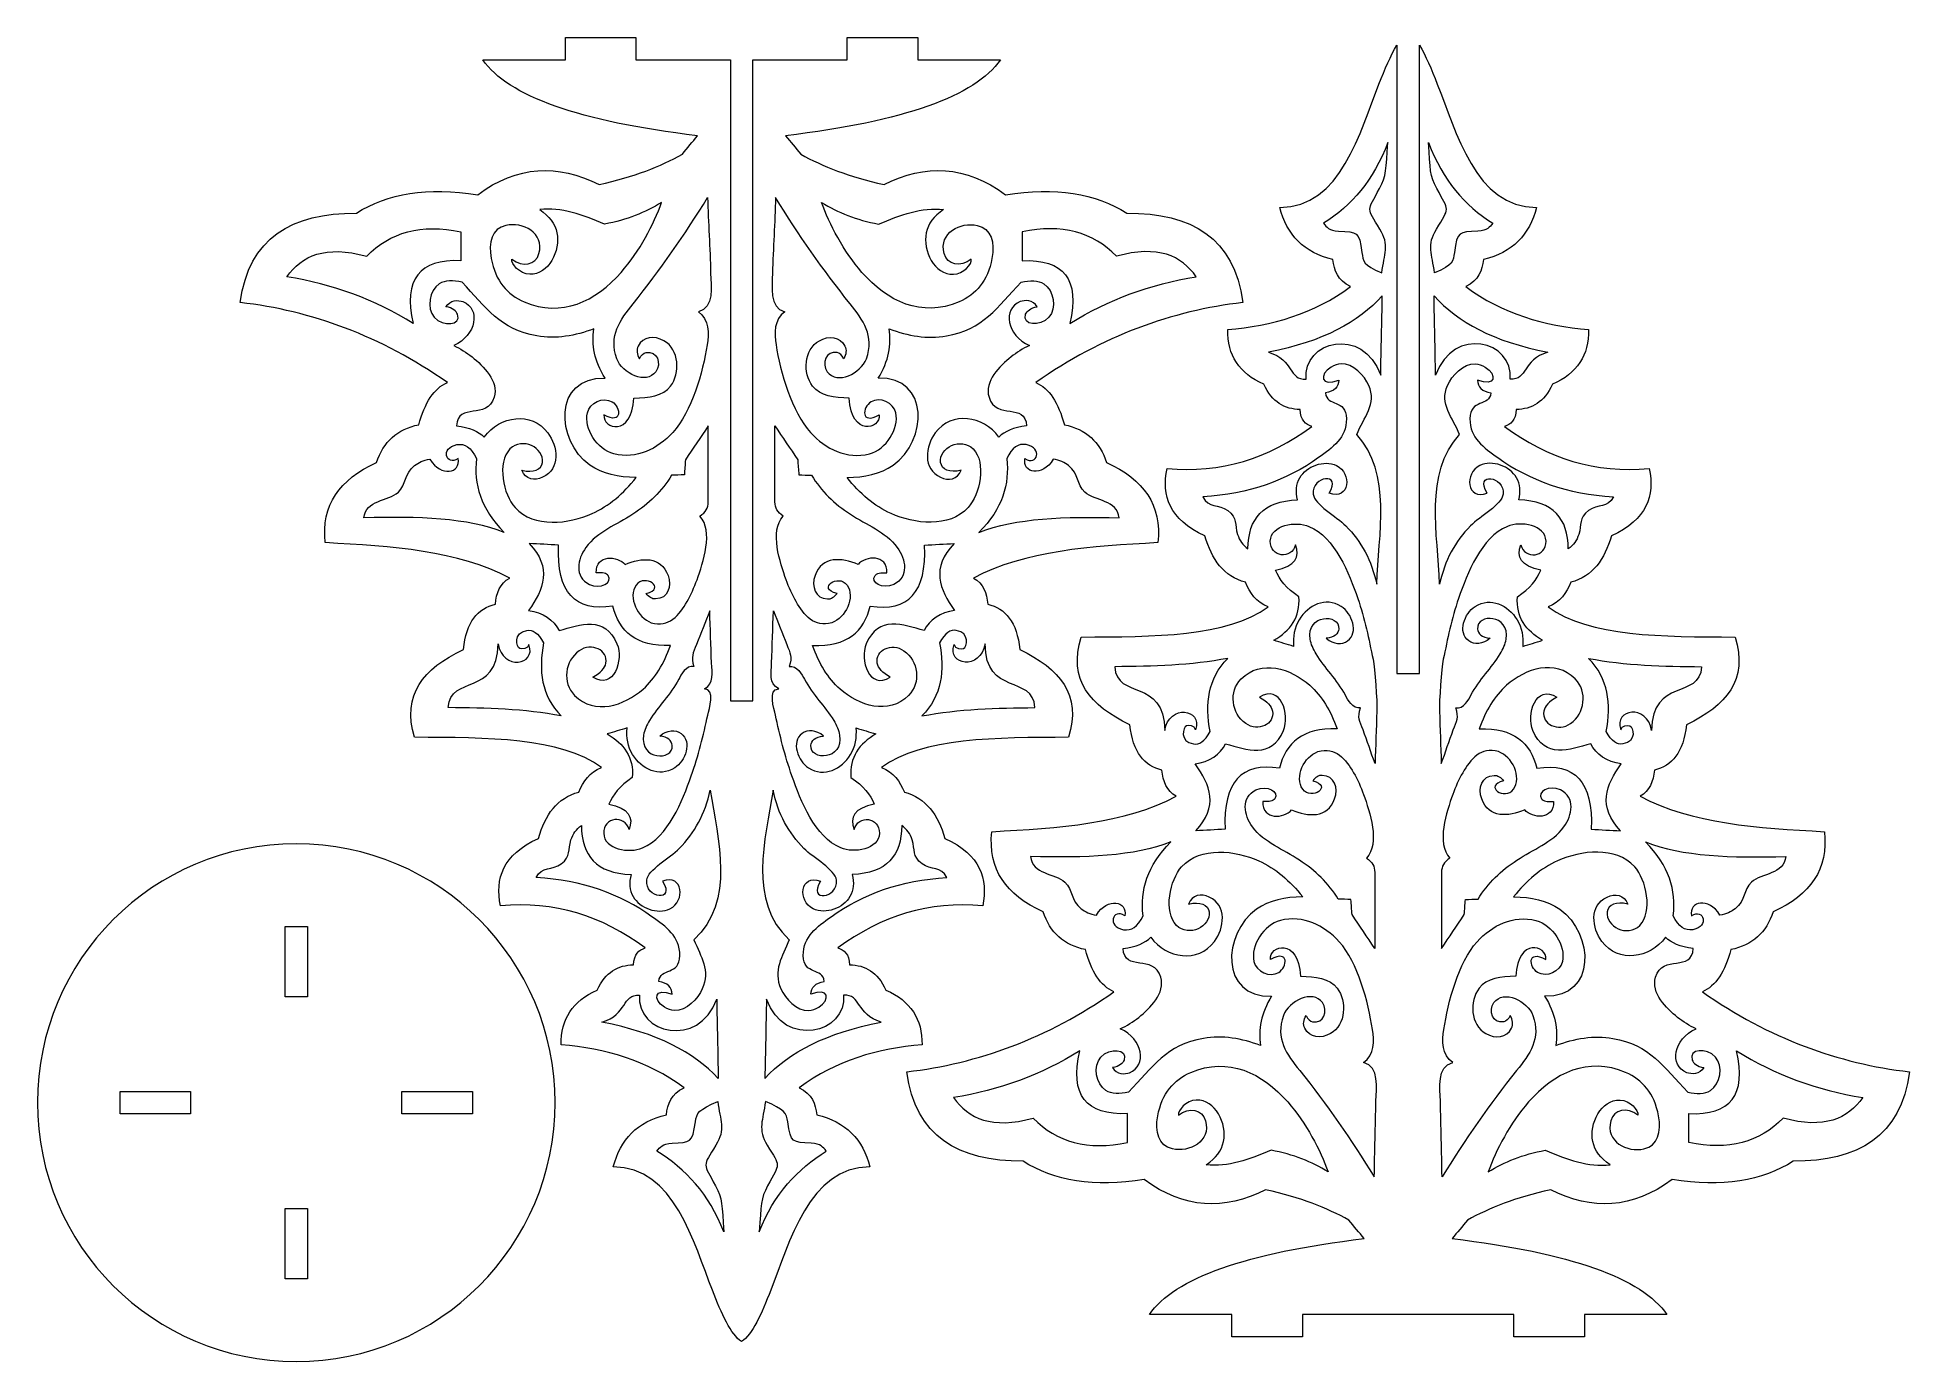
# Model space of a CAD drawing. Header units: centimetres. Extents: x -14.6 to 14.6, y -10.3 to 10.3.
import ezdxf

# ---------------------------------------------------------------- set-up
doc = ezdxf.new("R2010")
doc.units = ezdxf.units.CM
doc.header["$MEASUREMENT"] = 0
doc.layers.add('layer 1', color=7, linetype='Continuous')

msp = doc.modelspace()

# ---------------------------------------------------------------- linework, layer by layer
at = {"layer": 'layer 1', "color": 250, "lineweight": 20}
for points, knots in [([(-3.61734, -10.01892), (-3.44993, -9.91271), (-3.30425, -9.5837), (-3.16204, -9.2192), (-2.87626, -8.48654), (-2.56083, -7.28434), (-1.61528, -7.2947), (-1.72107, -6.86403), (-1.99164, -6.58715), (-2.44357, -6.47955), (-2.463, -6.31206), (-2.51528, -6.15692), (-2.71967, -6.05884), (-2.1429, -5.63359), (-1.49233, -5.44433), (-0.80014, -5.38831), (-0.79554, -4.98988), (-0.97781, -4.70139), (-1.36548, -4.53372), (-1.49363, -4.25059), (-1.68732, -4.14553), (-1.93083, -4.13931), (-1.93813, -3.97054), (-2.01522, -3.90651), (-2.1149, -3.87634), (-1.43998, -3.37554), (-0.68998, -3.14292), (0.14647, -3.21899), (0.22972, -2.79828), (0.11794, -2.42632), (-0.44516, -2.16719), (-0.55062, -1.80025), (-0.74003, -1.53408), (-1.07624, -1.44406), (-1.14646, -1.2785), (-1.24552, -1.136), (-1.43123, -1.0628), (-0.79415, -0.58515), (0.35739, -0.59753), (1.48753, -0.58949), (1.69092, 0.06965), (1.35241, 0.48795), (0.72496, 0.77786), (0.68296, 1.21377), (0.49812, 1.42114), (0.22535, 1.48782), (0.21021, 1.66322), (0.15549, 1.81231), (0.00186, 1.89538), (0.80766, 2.32578), (1.84212, 2.39037), (2.88114, 2.44759), (2.94536, 3.02971), (2.66103, 3.43754), (2.07915, 3.69659), (1.97678, 4.02224), (1.75491, 4.2164), (1.42178, 4.28824), (1.32736, 4.62744), (1.18457, 4.86027), (0.97476, 4.94561), (2.01675, 5.67485), (3.09783, 6.06532), (4.20904, 6.19461), (4.07293, 7.20184), (3.40768, 7.59638), (2.39469, 7.58825), (1.91191, 7.90141), (1.28422, 8.00279), (0.50146, 7.8775), (-0.11769, 8.33565), (-0.74954, 8.36166), (-1.39178, 8.03526), (-1.94406, 8.15359), (-2.34886, 8.32101), (-2.69338, 8.50857), (-2.77226, 8.60499), (-2.85115, 8.70139), (-2.93003, 8.79782), (-1.08071, 9.01801), (0.02697, 9.41477), (0.42257, 9.98108), (0.42257, 9.98108), (-0.86734, 9.98108), (-0.86734, 9.98108), (-0.86734, 9.98108), (-0.86734, 10.33108), (-0.86734, 10.33108), (-0.86734, 10.33108), (-1.96734, 10.33108), (-1.96734, 10.33108), (-1.96734, 10.33108), (-1.96734, 9.98108), (-1.96734, 9.98108), (-1.96734, 9.98108), (-3.44234, 9.98108), (-3.44234, 9.98108), (-3.44234, 9.98108), (-3.44234, -0.01891), (-3.44234, -0.01891), (-3.44234, -0.01891), (-3.79234, -0.01891), (-3.79234, -0.01891), (-3.79234, -0.01891), (-3.79234, 9.98108), (-3.79234, 9.98108), (-3.79234, 9.98108), (-5.26734, 9.98108), (-5.26734, 9.98108), (-5.26734, 9.98108), (-5.26734, 10.33108), (-5.26734, 10.33108), (-5.26734, 10.33108), (-6.36734, 10.33108), (-6.36734, 10.33108), (-6.36734, 10.33108), (-6.36734, 9.98108), (-6.36734, 9.98108), (-6.36734, 9.98108), (-7.65725, 9.98108), (-7.65725, 9.98108), (-7.26165, 9.41477), (-6.15397, 9.01801), (-4.30465, 8.79782), (-4.38353, 8.70139), (-4.46242, 8.60499), (-4.5413, 8.50857), (-4.88582, 8.32101), (-5.29062, 8.15359), (-5.8429, 8.03526), (-6.48514, 8.36166), (-7.11699, 8.33565), (-7.73614, 7.8775), (-8.5189, 8.00279), (-9.14659, 7.90141), (-9.62937, 7.58825), (-10.64236, 7.59638), (-11.30761, 7.20184), (-11.44372, 6.19461), (-10.33251, 6.06532), (-9.25143, 5.67485), (-8.20944, 4.94561), (-8.41925, 4.86027), (-8.56204, 4.62744), (-8.65646, 4.28824), (-8.98959, 4.2164), (-9.21146, 4.02224), (-9.31383, 3.69659), (-9.89571, 3.43754), (-10.18004, 3.02971), (-10.11582, 2.44759), (-9.0768, 2.39037), (-8.04234, 2.32578), (-7.23654, 1.89538), (-7.39017, 1.81231), (-7.44489, 1.66322), (-7.46003, 1.48782), (-7.7328, 1.42114), (-7.91764, 1.21377), (-7.95964, 0.77786), (-8.58709, 0.48795), (-8.9256, 0.06965), (-8.72221, -0.58949), (-7.59207, -0.59753), (-6.44053, -0.58515), (-5.80345, -1.0628), (-5.98916, -1.136), (-6.08822, -1.2785), (-6.15844, -1.44406), (-6.49465, -1.53408), (-6.68406, -1.80025), (-6.78952, -2.16719), (-7.35262, -2.42632), (-7.4644, -2.79828), (-7.38115, -3.21899), (-6.5447, -3.14292), (-5.7947, -3.37554), (-5.11978, -3.87634), (-5.21946, -3.90651), (-5.29655, -3.97054), (-5.30385, -4.13931), (-5.54736, -4.14553), (-5.74105, -4.25059), (-5.8692, -4.53372), (-6.25687, -4.70139), (-6.43914, -4.98988), (-6.43454, -5.38831), (-5.74235, -5.44433), (-5.09178, -5.63359), (-4.51501, -6.05884), (-4.7194, -6.15692), (-4.77168, -6.31206), (-4.79111, -6.47955), (-5.24304, -6.58715), (-5.51361, -6.86403), (-5.6194, -7.2947), (-4.67385, -7.28434), (-4.35842, -8.48654), (-4.07264, -9.2192), (-3.93043, -9.5837), (-3.78475, -9.91271), (-3.61734, -10.01892)], [0, 0, 0, 0, 0.01492537, 0.01492537, 0.01492537, 0.02985075, 0.02985075, 0.02985075, 0.04477612, 0.04477612, 0.04477612, 0.05970149, 0.05970149, 0.05970149, 0.07462687, 0.07462687, 0.07462687, 0.08955224, 0.08955224, 0.08955224, 0.10447761, 0.10447761, 0.10447761, 0.11940299, 0.11940299, 0.11940299, 0.13432836, 0.13432836, 0.13432836, 0.14925373, 0.14925373, 0.14925373, 0.1641791, 0.1641791, 0.1641791, 0.17910448, 0.17910448, 0.17910448, 0.19402985, 0.19402985, 0.19402985, 0.20895522, 0.20895522, 0.20895522, 0.2238806, 0.2238806, 0.2238806, 0.23880597, 0.23880597, 0.23880597, 0.25373134, 0.25373134, 0.25373134, 0.26865672, 0.26865672, 0.26865672, 0.28358209, 0.28358209, 0.28358209, 0.29850746, 0.29850746, 0.29850746, 0.31343284, 0.31343284, 0.31343284, 0.32835821, 0.32835821, 0.32835821, 0.34328358, 0.34328358, 0.34328358, 0.35820896, 0.35820896, 0.35820896, 0.37313433, 0.37313433, 0.37313433, 0.3880597, 0.3880597, 0.3880597, 0.40298507, 0.40298507, 0.40298507, 0.41791045, 0.41791045, 0.41791045, 0.43283582, 0.43283582, 0.43283582, 0.44776119, 0.44776119, 0.44776119, 0.46268657, 0.46268657, 0.46268657, 0.47761194, 0.47761194, 0.47761194, 0.49253731, 0.49253731, 0.49253731, 0.50746269, 0.50746269, 0.50746269, 0.52238806, 0.52238806, 0.52238806, 0.53731343, 0.53731343, 0.53731343, 0.55223881, 0.55223881, 0.55223881, 0.56716418, 0.56716418, 0.56716418, 0.58208955, 0.58208955, 0.58208955, 0.59701493, 0.59701493, 0.59701493, 0.6119403, 0.6119403, 0.6119403, 0.62686567, 0.62686567, 0.62686567, 0.64179104, 0.64179104, 0.64179104, 0.65671642, 0.65671642, 0.65671642, 0.67164179, 0.67164179, 0.67164179, 0.68656716, 0.68656716, 0.68656716, 0.70149254, 0.70149254, 0.70149254, 0.71641791, 0.71641791, 0.71641791, 0.73134328, 0.73134328, 0.73134328, 0.74626866, 0.74626866, 0.74626866, 0.76119403, 0.76119403, 0.76119403, 0.7761194, 0.7761194, 0.7761194, 0.79104478, 0.79104478, 0.79104478, 0.80597015, 0.80597015, 0.80597015, 0.82089552, 0.82089552, 0.82089552, 0.8358209, 0.8358209, 0.8358209, 0.85074627, 0.85074627, 0.85074627, 0.86567164, 0.86567164, 0.86567164, 0.88059701, 0.88059701, 0.88059701, 0.89552239, 0.89552239, 0.89552239, 0.91044776, 0.91044776, 0.91044776, 0.92537313, 0.92537313, 0.92537313, 0.94029851, 0.94029851, 0.94029851, 0.95522388, 0.95522388, 0.95522388, 0.97014925, 0.97014925, 0.97014925, 0.98507463, 0.98507463, 0.98507463, 1, 1, 1, 1]), ([(6.61251, 10.20843), (6.51454, 10.0535), (6.42268, 9.83602), (6.33222, 9.60416), (6.04643, 8.87151), (5.731, 7.6693), (4.78546, 7.67967), (4.89124, 7.24899), (5.16181, 6.97211), (5.61375, 6.86451), (5.63316, 6.69704), (5.68546, 6.54188), (5.88984, 6.4438), (5.31306, 6.01855), (4.6625, 5.82929), (3.97031, 5.77327), (3.9657, 5.37484), (4.14797, 5.08634), (4.53566, 4.91869), (4.6638, 4.63554), (4.85749, 4.5305), (5.101, 4.52426), (5.10829, 4.3555), (5.18539, 4.29147), (5.28507, 4.26131), (4.61016, 3.7605), (3.86015, 3.52787), (3.0237, 3.60394), (2.94046, 3.18323), (3.05223, 2.81128), (3.61533, 2.55214), (3.72078, 2.18521), (3.9102, 1.91903), (4.24641, 1.82903), (4.31663, 1.66346), (4.41569, 1.52096), (4.6014, 1.44776), (3.96432, 0.97012), (2.81277, 0.98249), (1.68265, 0.97445), (1.47926, 0.31532), (1.81776, -0.10299), (2.44521, -0.3929), (2.48721, -0.82881), (2.67205, -1.03617), (2.94482, -1.10286), (2.95997, -1.27827), (3.01467, -1.42735), (3.16831, -1.51042), (2.36251, -1.94082), (1.32806, -2.00541), (0.28903, -2.06263), (0.22481, -2.64475), (0.50914, -3.05257), (1.09102, -3.31163), (1.19338, -3.63727), (1.41527, -3.83144), (1.74839, -3.90327), (1.84281, -4.24248), (1.9856, -4.47531), (2.19541, -4.56065), (1.15342, -5.28989), (0.07235, -5.68037), (-1.03887, -5.80965), (-0.90276, -6.81688), (-0.23752, -7.21142), (0.77548, -7.20329), (1.25826, -7.51645), (1.88596, -7.61783), (2.66871, -7.49254), (3.28787, -7.95067), (3.9197, -7.9767), (4.56195, -7.65029), (5.11423, -7.76862), (5.51903, -7.93606), (5.86355, -8.12361), (5.94243, -8.22003), (6.02132, -8.31644), (6.1002, -8.41286), (4.25087, -8.63305), (3.1432, -9.02981), (2.7476, -9.59612), (2.7476, -9.59612), (4.03751, -9.59612), (4.03751, -9.59612), (4.03751, -9.59612), (4.03751, -9.94612), (4.03751, -9.94612), (4.03751, -9.94612), (5.13751, -9.94612), (5.13751, -9.94612), (5.13751, -9.94612), (5.13751, -9.59612), (5.13751, -9.59612), (5.13751, -9.59612), (6.78751, -9.59612), (6.78751, -9.59612), (6.78751, -9.59612), (8.43751, -9.59612), (8.43751, -9.59612), (8.43751, -9.59612), (8.43751, -9.94612), (8.43751, -9.94612), (8.43751, -9.94612), (9.53751, -9.94612), (9.53751, -9.94612), (9.53751, -9.94612), (9.53751, -9.59612), (9.53751, -9.59612), (9.53751, -9.59612), (10.82742, -9.59612), (10.82742, -9.59612), (10.43182, -9.02981), (9.32415, -8.63305), (7.47482, -8.41286), (7.5537, -8.31644), (7.63259, -8.22003), (7.71147, -8.12361), (8.05599, -7.93606), (8.46079, -7.76862), (9.01307, -7.65029), (9.65532, -7.9767), (10.28715, -7.95067), (10.90631, -7.49254), (11.68906, -7.61783), (12.31676, -7.51645), (12.79954, -7.20329), (13.81254, -7.21142), (14.47778, -6.81688), (14.61389, -5.80965), (13.50267, -5.68037), (12.4216, -5.28989), (11.37961, -4.56065), (11.58942, -4.47531), (11.73221, -4.24248), (11.82663, -3.90327), (12.15975, -3.83144), (12.38164, -3.63727), (12.484, -3.31163), (13.06588, -3.05257), (13.35021, -2.64475), (13.28599, -2.06263), (12.24696, -2.00541), (11.21251, -1.94082), (10.40671, -1.51042), (10.56035, -1.42735), (10.61505, -1.27827), (10.6302, -1.10286), (10.90297, -1.03617), (11.08781, -0.82881), (11.12981, -0.3929), (11.75726, -0.10299), (12.09576, 0.31532), (11.89237, 0.97445), (10.76225, 0.98249), (9.6107, 0.97012), (8.97362, 1.44776), (9.15933, 1.52096), (9.25839, 1.66346), (9.32861, 1.82903), (9.66482, 1.91903), (9.85424, 2.18521), (9.95969, 2.55214), (10.52279, 2.81128), (10.63456, 3.18323), (10.55132, 3.60394), (9.71487, 3.52787), (8.96486, 3.7605), (8.28995, 4.26131), (8.38963, 4.29147), (8.46673, 4.3555), (8.47402, 4.52426), (8.71753, 4.5305), (8.91122, 4.63554), (9.03936, 4.91869), (9.42705, 5.08634), (9.60932, 5.37484), (9.60471, 5.77327), (8.91252, 5.82929), (8.26196, 6.01855), (7.68518, 6.4438), (7.88956, 6.54188), (7.94186, 6.69704), (7.96127, 6.86451), (8.41321, 6.97211), (8.68378, 7.24899), (8.78956, 7.67967), (7.84402, 7.6693), (7.52859, 8.87151), (7.2428, 9.60416), (7.15234, 9.83602), (7.06048, 10.0535), (6.96251, 10.20843), (6.96251, 10.20843), (6.96251, 0.40388), (6.96251, 0.40388), (6.96251, 0.40388), (6.61251, 0.40388), (6.61251, 0.40388), (6.61251, 0.40388), (6.61251, 10.20843), (6.61251, 10.20843)], [0, 0, 0, 0, 0.01492537, 0.01492537, 0.01492537, 0.02985075, 0.02985075, 0.02985075, 0.04477612, 0.04477612, 0.04477612, 0.05970149, 0.05970149, 0.05970149, 0.07462687, 0.07462687, 0.07462687, 0.08955224, 0.08955224, 0.08955224, 0.10447761, 0.10447761, 0.10447761, 0.11940299, 0.11940299, 0.11940299, 0.13432836, 0.13432836, 0.13432836, 0.14925373, 0.14925373, 0.14925373, 0.1641791, 0.1641791, 0.1641791, 0.17910448, 0.17910448, 0.17910448, 0.19402985, 0.19402985, 0.19402985, 0.20895522, 0.20895522, 0.20895522, 0.2238806, 0.2238806, 0.2238806, 0.23880597, 0.23880597, 0.23880597, 0.25373134, 0.25373134, 0.25373134, 0.26865672, 0.26865672, 0.26865672, 0.28358209, 0.28358209, 0.28358209, 0.29850746, 0.29850746, 0.29850746, 0.31343284, 0.31343284, 0.31343284, 0.32835821, 0.32835821, 0.32835821, 0.34328358, 0.34328358, 0.34328358, 0.35820896, 0.35820896, 0.35820896, 0.37313433, 0.37313433, 0.37313433, 0.3880597, 0.3880597, 0.3880597, 0.40298507, 0.40298507, 0.40298507, 0.41791045, 0.41791045, 0.41791045, 0.43283582, 0.43283582, 0.43283582, 0.44776119, 0.44776119, 0.44776119, 0.46268657, 0.46268657, 0.46268657, 0.47761194, 0.47761194, 0.47761194, 0.49253731, 0.49253731, 0.49253731, 0.50746269, 0.50746269, 0.50746269, 0.52238806, 0.52238806, 0.52238806, 0.53731343, 0.53731343, 0.53731343, 0.55223881, 0.55223881, 0.55223881, 0.56716418, 0.56716418, 0.56716418, 0.58208955, 0.58208955, 0.58208955, 0.59701493, 0.59701493, 0.59701493, 0.6119403, 0.6119403, 0.6119403, 0.62686567, 0.62686567, 0.62686567, 0.64179104, 0.64179104, 0.64179104, 0.65671642, 0.65671642, 0.65671642, 0.67164179, 0.67164179, 0.67164179, 0.68656716, 0.68656716, 0.68656716, 0.70149254, 0.70149254, 0.70149254, 0.71641791, 0.71641791, 0.71641791, 0.73134328, 0.73134328, 0.73134328, 0.74626866, 0.74626866, 0.74626866, 0.76119403, 0.76119403, 0.76119403, 0.7761194, 0.7761194, 0.7761194, 0.79104478, 0.79104478, 0.79104478, 0.80597015, 0.80597015, 0.80597015, 0.82089552, 0.82089552, 0.82089552, 0.8358209, 0.8358209, 0.8358209, 0.85074627, 0.85074627, 0.85074627, 0.86567164, 0.86567164, 0.86567164, 0.88059701, 0.88059701, 0.88059701, 0.89552239, 0.89552239, 0.89552239, 0.91044776, 0.91044776, 0.91044776, 0.92537313, 0.92537313, 0.92537313, 0.94029851, 0.94029851, 0.94029851, 0.95522388, 0.95522388, 0.95522388, 0.97014925, 0.97014925, 0.97014925, 0.98507463, 0.98507463, 0.98507463, 1, 1, 1, 1]), ([(6.47095, 8.68951), (6.44337, 8.27583), (6.44945, 8.17379), (6.34069, 7.97355), (6.14304, 7.60967), (6.13635, 7.68316), (6.34764, 7.34006), (6.49875, 7.09465), (6.4143, 6.94999), (6.37516, 6.65953), (6.08362, 6.77715), (6.08301, 6.84213), (6.06634, 6.97284), (6.02165, 7.32328), (5.99178, 7.28488), (5.70142, 7.30913), (5.54839, 7.32191), (5.51947, 7.36717), (5.46468, 7.43321), (5.91205, 7.70858), (6.23975, 8.09976), (6.47095, 8.68951)], [0, 0, 0, 0, 0.14285714, 0.14285714, 0.14285714, 0.28571429, 0.28571429, 0.28571429, 0.42857143, 0.42857143, 0.42857143, 0.57142857, 0.57142857, 0.57142857, 0.71428571, 0.71428571, 0.71428571, 0.85714286, 0.85714286, 0.85714286, 1, 1, 1, 1]), ([(7.104, 8.68951), (7.13159, 8.27583), (7.12551, 8.17379), (7.23427, 7.97355), (7.43192, 7.60967), (7.43861, 7.68316), (7.22732, 7.34006), (7.07621, 7.09465), (7.16066, 6.94999), (7.1998, 6.65953), (7.49133, 6.77715), (7.49201, 6.84213), (7.50868, 6.97284), (7.55337, 7.32328), (7.58324, 7.28488), (7.8736, 7.30913), (8.02663, 7.32191), (8.05555, 7.36717), (8.11034, 7.43321), (7.66297, 7.70858), (7.33521, 8.09976), (7.104, 8.68951)], [0, 0, 0, 0, 0.14285714, 0.14285714, 0.14285714, 0.28571429, 0.28571429, 0.28571429, 0.42857143, 0.42857143, 0.42857143, 0.57142857, 0.57142857, 0.57142857, 0.71428571, 0.71428571, 0.71428571, 0.85714286, 0.85714286, 0.85714286, 1, 1, 1, 1]), ([(-6.76904, 7.64382), (-6.43156, 7.68507), (-6.09411, 7.56295), (-5.75663, 7.41882), (-5.40705, 7.47882), (-5.12261, 7.60396), (-4.86534, 7.7563), (-4.98988, 7.41637), (-5.20708, 6.99594), (-5.49632, 6.66538), (-5.89295, 6.21211), (-6.42625, 5.95549), (-7.01164, 6.20471), (-7.27371, 6.31628), (-7.45994, 6.52921), (-7.52611, 6.88316), (-7.57141, 7.12538), (-7.51856, 7.35154), (-7.29634, 7.39895), (-7.03619, 7.45447), (-6.69307, 7.28368), (-6.77955, 6.9607), (-6.82824, 6.7788), (-7.03602, 6.73622), (-7.20171, 6.87368), (-7.22034, 6.79457), (-7.07947, 6.64018), (-6.92462, 6.63588), (-6.62706, 6.6276), (-6.44214, 7.00557), (-6.49954, 7.28244), (-6.52871, 7.42311), (-6.61581, 7.54449), (-6.76904, 7.64382)], [0, 0, 0, 0, 0.09090909, 0.09090909, 0.09090909, 0.18181818, 0.18181818, 0.18181818, 0.27272727, 0.27272727, 0.27272727, 0.36363636, 0.36363636, 0.36363636, 0.45454545, 0.45454545, 0.45454545, 0.54545455, 0.54545455, 0.54545455, 0.63636364, 0.63636364, 0.63636364, 0.72727273, 0.72727273, 0.72727273, 0.81818182, 0.81818182, 0.81818182, 0.90909091, 0.90909091, 0.90909091, 1, 1, 1, 1]), ([(-4.29227, 6.05162), (-4.03956, 6.11788), (-4.09544, 6.45132), (-4.10023, 6.64878), (-4.10984, 7.04424), (-4.13786, 7.44204), (-4.14712, 7.83418), (-4.50198, 7.25669), (-4.88866, 6.70307), (-5.31011, 6.17555), (-5.51243, 5.92235), (-5.69604, 5.67359), (-5.56463, 5.3167), (-5.48036, 5.08781), (-5.10657, 4.90676), (-4.95452, 5.11502), (-4.86381, 5.23931), (-4.93462, 5.44838), (-5.10808, 5.41354), (-5.14798, 5.40554), (-5.18316, 5.3763), (-5.21146, 5.3161), (-5.24812, 5.38556), (-5.26285, 5.45305), (-5.23103, 5.51627), (-5.15717, 5.66308), (-4.97588, 5.68079), (-4.83103, 5.59921), (-4.58685, 5.4617), (-4.57285, 5.09071), (-4.72461, 4.89036), (-4.84485, 4.73158), (-5.06481, 4.70768), (-5.298, 4.70172), (-5.32922, 4.09149), (-5.78975, 4.21838), (-5.76526, 4.44214), (-5.46998, 4.27742), (-5.50077, 4.56338), (-5.63848, 4.64471), (-5.77961, 4.72815), (-5.9884, 4.63238), (-6.02434, 4.47466), (-6.08049, 4.22852), (-5.87343, 3.89874), (-5.61222, 3.83415), (-5.25718, 3.74635), (-4.92858, 3.90635), (-4.6923, 4.16687), (-4.40156, 4.48745), (-4.21945, 5.1119), (-4.15478, 5.53228), (-4.12702, 5.71287), (-4.12011, 5.92707), (-4.29227, 6.05162)], [0, 0, 0, 0, 0.05555556, 0.05555556, 0.05555556, 0.11111111, 0.11111111, 0.11111111, 0.16666667, 0.16666667, 0.16666667, 0.22222222, 0.22222222, 0.22222222, 0.27777778, 0.27777778, 0.27777778, 0.33333333, 0.33333333, 0.33333333, 0.38888889, 0.38888889, 0.38888889, 0.44444444, 0.44444444, 0.44444444, 0.5, 0.5, 0.5, 0.55555556, 0.55555556, 0.55555556, 0.61111111, 0.61111111, 0.61111111, 0.66666667, 0.66666667, 0.66666667, 0.72222222, 0.72222222, 0.72222222, 0.77777778, 0.77777778, 0.77777778, 0.83333333, 0.83333333, 0.83333333, 0.88888889, 0.88888889, 0.88888889, 0.94444444, 0.94444444, 0.94444444, 1, 1, 1, 1]), ([(-2.94241, 6.05162), (-3.19512, 6.11788), (-3.13924, 6.45132), (-3.13445, 6.64878), (-3.12484, 7.04424), (-3.09682, 7.44204), (-3.08756, 7.83418), (-2.7327, 7.25669), (-2.34602, 6.70307), (-1.92457, 6.17555), (-1.72225, 5.92235), (-1.53864, 5.67359), (-1.67005, 5.3167), (-1.75432, 5.08781), (-2.12811, 4.90676), (-2.28016, 5.11502), (-2.37087, 5.23931), (-2.30006, 5.44838), (-2.1266, 5.41354), (-2.0867, 5.40554), (-2.05152, 5.3763), (-2.02322, 5.3161), (-1.98656, 5.38556), (-1.97183, 5.45305), (-2.00365, 5.51627), (-2.07751, 5.66308), (-2.2588, 5.68079), (-2.40365, 5.59921), (-2.64783, 5.4617), (-2.66183, 5.09071), (-2.51007, 4.89036), (-2.38983, 4.73158), (-2.16987, 4.70768), (-1.93668, 4.70172), (-1.90546, 4.09149), (-1.44493, 4.21838), (-1.46942, 4.44214), (-1.7647, 4.27742), (-1.73391, 4.56338), (-1.5962, 4.64471), (-1.45507, 4.72815), (-1.24628, 4.63238), (-1.21034, 4.47466), (-1.15419, 4.22852), (-1.36125, 3.89874), (-1.62246, 3.83415), (-1.9775, 3.74635), (-2.3061, 3.90635), (-2.54238, 4.16687), (-2.83312, 4.48745), (-3.01523, 5.1119), (-3.0799, 5.53228), (-3.10766, 5.71287), (-3.11457, 5.92707), (-2.94241, 6.05162)], [0, 0, 0, 0, 0.05555556, 0.05555556, 0.05555556, 0.11111111, 0.11111111, 0.11111111, 0.16666667, 0.16666667, 0.16666667, 0.22222222, 0.22222222, 0.22222222, 0.27777778, 0.27777778, 0.27777778, 0.33333333, 0.33333333, 0.33333333, 0.38888889, 0.38888889, 0.38888889, 0.44444444, 0.44444444, 0.44444444, 0.5, 0.5, 0.5, 0.55555556, 0.55555556, 0.55555556, 0.61111111, 0.61111111, 0.61111111, 0.66666667, 0.66666667, 0.66666667, 0.72222222, 0.72222222, 0.72222222, 0.77777778, 0.77777778, 0.77777778, 0.83333333, 0.83333333, 0.83333333, 0.88888889, 0.88888889, 0.88888889, 0.94444444, 0.94444444, 0.94444444, 1, 1, 1, 1]), ([(-0.46564, 7.64382), (-0.80312, 7.68507), (-1.14057, 7.56295), (-1.47805, 7.41882), (-1.82763, 7.47882), (-2.11207, 7.60396), (-2.36934, 7.7563), (-2.2448, 7.41637), (-2.0276, 6.99594), (-1.73836, 6.66538), (-1.34173, 6.21211), (-0.80843, 5.95549), (-0.22304, 6.20471), (0.03903, 6.31628), (0.22526, 6.52921), (0.29143, 6.88316), (0.33673, 7.12538), (0.28388, 7.35154), (0.06166, 7.39895), (-0.19849, 7.45447), (-0.54161, 7.28368), (-0.45513, 6.9607), (-0.40644, 6.7788), (-0.19866, 6.73622), (-0.03297, 6.87368), (-0.01434, 6.79457), (-0.15521, 6.64018), (-0.31006, 6.63588), (-0.60762, 6.6276), (-0.79254, 7.00557), (-0.73514, 7.28244), (-0.70597, 7.42311), (-0.61887, 7.54449), (-0.46564, 7.64382)], [0, 0, 0, 0, 0.09090909, 0.09090909, 0.09090909, 0.18181818, 0.18181818, 0.18181818, 0.27272727, 0.27272727, 0.27272727, 0.36363636, 0.36363636, 0.36363636, 0.45454545, 0.45454545, 0.45454545, 0.54545455, 0.54545455, 0.54545455, 0.63636364, 0.63636364, 0.63636364, 0.72727273, 0.72727273, 0.72727273, 0.81818182, 0.81818182, 0.81818182, 0.90909091, 0.90909091, 0.90909091, 1, 1, 1, 1]), ([(-8.74197, 5.8699), (-8.90344, 6.55857), (-8.64395, 6.87438), (-7.9978, 6.8477), (-7.9978, 6.99769), (-7.9978, 7.14769), (-7.9978, 7.29768), (-8.61685, 7.42812), (-9.10365, 7.29418), (-9.46884, 6.91695), (-10.11803, 7.09602), (-10.48119, 6.92548), (-10.7149, 6.59677), (-9.99774, 6.48545), (-9.34377, 6.2351), (-8.74197, 5.8699)], [0, 0, 0, 0, 0.2, 0.2, 0.2, 0.4, 0.4, 0.4, 0.6, 0.6, 0.6, 0.8, 0.8, 0.8, 1, 1, 1, 1]), ([(1.50729, 5.8699), (1.66876, 6.55857), (1.40927, 6.87438), (0.76312, 6.8477), (0.76312, 6.99769), (0.76312, 7.14769), (0.76312, 7.29768), (1.38217, 7.42812), (1.86897, 7.29418), (2.23416, 6.91695), (2.88335, 7.09602), (3.24651, 6.92548), (3.48022, 6.59677), (2.76306, 6.48545), (2.10909, 6.2351), (1.50729, 5.8699)], [0, 0, 0, 0, 0.2, 0.2, 0.2, 0.4, 0.4, 0.4, 0.6, 0.6, 0.6, 0.8, 0.8, 0.8, 1, 1, 1, 1]), ([(-5.26338, 3.46431), (-5.46113, 3.21398), (-5.68721, 3.02026), (-5.95066, 2.90137), (-6.31034, 2.73907), (-6.85892, 2.67245), (-7.15293, 2.99418), (-7.33589, 3.19444), (-7.44194, 3.69717), (-7.23277, 3.91048), (-7.04419, 4.10276), (-6.69259, 3.924), (-6.72481, 3.69781), (-6.73991, 3.59188), (-6.86494, 3.52939), (-7.04595, 3.57681), (-6.98916, 3.42792), (-6.84616, 3.41058), (-6.72265, 3.46761), (-6.44045, 3.59788), (-6.48475, 3.9551), (-6.64156, 4.16139), (-6.8987, 4.49952), (-7.38784, 4.43224), (-7.63436, 4.096), (-7.72844, 4.18377), (-7.85755, 4.25054), (-8.06702, 4.26906), (-8.04736, 4.64749), (-7.59179, 4.34886), (-7.47945, 4.71665), (-7.40329, 4.96596), (-7.64833, 5.20478), (-7.82386, 5.34528), (-7.91139, 5.41536), (-8.0063, 5.47564), (-8.11029, 5.52377), (-7.75707, 5.6822), (-7.68635, 6.09977), (-7.9661, 6.20855), (-8.03746, 6.23628), (-8.16895, 6.23664), (-8.23144, 6.1295), (-8.12699, 6.10931), (-8.06942, 6.0613), (-8.05152, 6.01078), (-7.99007, 5.83735), (-8.27616, 5.81166), (-8.41446, 5.96474), (-8.53975, 6.10336), (-8.49177, 6.38721), (-8.33676, 6.48659), (-8.24513, 6.54534), (-8.12143, 6.54395), (-7.98049, 6.51025), (-7.61134, 6.12304), (-7.38425, 5.77171), (-6.81346, 5.6729), (-6.51257, 5.62082), (-6.21574, 5.67482), (-5.92103, 5.78337), (-5.9594, 5.53732), (-5.91726, 5.28234), (-5.74797, 5.01324), (-6.56275, 5.04049), (-6.5187, 4.03149), (-5.98453, 3.65916), (-5.78472, 3.51988), (-5.53706, 3.46822), (-5.26338, 3.46431)], [0, 0, 0, 0, 0.04347826, 0.04347826, 0.04347826, 0.08695652, 0.08695652, 0.08695652, 0.13043478, 0.13043478, 0.13043478, 0.17391304, 0.17391304, 0.17391304, 0.2173913, 0.2173913, 0.2173913, 0.26086957, 0.26086957, 0.26086957, 0.30434783, 0.30434783, 0.30434783, 0.34782609, 0.34782609, 0.34782609, 0.39130435, 0.39130435, 0.39130435, 0.43478261, 0.43478261, 0.43478261, 0.47826087, 0.47826087, 0.47826087, 0.52173913, 0.52173913, 0.52173913, 0.56521739, 0.56521739, 0.56521739, 0.60869565, 0.60869565, 0.60869565, 0.65217391, 0.65217391, 0.65217391, 0.69565217, 0.69565217, 0.69565217, 0.73913043, 0.73913043, 0.73913043, 0.7826087, 0.7826087, 0.7826087, 0.82608696, 0.82608696, 0.82608696, 0.86956522, 0.86956522, 0.86956522, 0.91304348, 0.91304348, 0.91304348, 0.95652174, 0.95652174, 0.95652174, 1, 1, 1, 1]), ([(-1.9713, 3.46431), (-1.77355, 3.21398), (-1.54747, 3.02026), (-1.28402, 2.90137), (-0.92434, 2.73907), (-0.37576, 2.67245), (-0.08175, 2.99418), (0.10121, 3.19444), (0.20726, 3.69717), (-0.00191, 3.91048), (-0.19049, 4.10276), (-0.54209, 3.924), (-0.50987, 3.69781), (-0.49477, 3.59188), (-0.36974, 3.52939), (-0.18873, 3.57681), (-0.24552, 3.42792), (-0.38852, 3.41058), (-0.51203, 3.46761), (-0.79423, 3.59788), (-0.74993, 3.9551), (-0.59312, 4.16139), (-0.33598, 4.49952), (0.15316, 4.43224), (0.39968, 4.096), (0.49376, 4.18377), (0.62287, 4.25054), (0.83234, 4.26906), (0.81268, 4.64749), (0.35711, 4.34886), (0.24477, 4.71665), (0.16861, 4.96596), (0.41365, 5.20478), (0.58918, 5.34528), (0.67671, 5.41536), (0.77162, 5.47564), (0.87561, 5.52377), (0.52239, 5.6822), (0.45167, 6.09977), (0.73142, 6.20855), (0.80278, 6.23628), (0.93427, 6.23664), (0.99676, 6.1295), (0.89231, 6.10931), (0.83474, 6.0613), (0.81684, 6.01078), (0.75539, 5.83735), (1.04148, 5.81166), (1.17978, 5.96474), (1.30507, 6.10336), (1.25709, 6.38721), (1.10208, 6.48659), (1.01045, 6.54534), (0.88675, 6.54395), (0.74581, 6.51025), (0.37666, 6.12304), (0.14957, 5.77171), (-0.42122, 5.6729), (-0.72211, 5.62082), (-1.01894, 5.67482), (-1.31365, 5.78337), (-1.27528, 5.53732), (-1.31742, 5.28234), (-1.48671, 5.01324), (-0.67193, 5.04049), (-0.71598, 4.03149), (-1.25015, 3.65916), (-1.44996, 3.51988), (-1.69762, 3.46822), (-1.9713, 3.46431)], [0, 0, 0, 0, 0.04347826, 0.04347826, 0.04347826, 0.08695652, 0.08695652, 0.08695652, 0.13043478, 0.13043478, 0.13043478, 0.17391304, 0.17391304, 0.17391304, 0.2173913, 0.2173913, 0.2173913, 0.26086957, 0.26086957, 0.26086957, 0.30434783, 0.30434783, 0.30434783, 0.34782609, 0.34782609, 0.34782609, 0.39130435, 0.39130435, 0.39130435, 0.43478261, 0.43478261, 0.43478261, 0.47826087, 0.47826087, 0.47826087, 0.52173913, 0.52173913, 0.52173913, 0.56521739, 0.56521739, 0.56521739, 0.60869565, 0.60869565, 0.60869565, 0.65217391, 0.65217391, 0.65217391, 0.69565217, 0.69565217, 0.69565217, 0.73913043, 0.73913043, 0.73913043, 0.7826087, 0.7826087, 0.7826087, 0.82608696, 0.82608696, 0.82608696, 0.86956522, 0.86956522, 0.86956522, 0.91304348, 0.91304348, 0.91304348, 0.95652174, 0.95652174, 0.95652174, 1, 1, 1, 1]), ([(6.38386, 6.29676), (6.37545, 5.88473), (6.36706, 5.4727), (6.35865, 5.06068), (6.07621, 5.84223), (5.14214, 5.59388), (5.19414, 4.99761), (4.91998, 4.98364), (5.00673, 5.29931), (4.60764, 5.42015), (5.46442, 5.58444), (6.00633, 5.8886), (6.38386, 6.29676)], [0, 0, 0, 0, 0.25, 0.25, 0.25, 0.5, 0.5, 0.5, 0.75, 0.75, 0.75, 1, 1, 1, 1]), ([(7.19109, 6.29676), (7.19951, 5.88473), (7.2079, 5.4727), (7.21631, 5.06068), (7.49875, 5.84223), (8.43288, 5.59388), (8.38088, 4.99761), (8.65504, 4.98364), (8.56829, 5.29931), (8.96738, 5.42015), (8.1106, 5.58444), (7.56863, 5.8886), (7.19109, 6.29676)], [0, 0, 0, 0, 0.25, 0.25, 0.25, 0.5, 0.5, 0.5, 0.75, 0.75, 0.75, 1, 1, 1, 1]), ([(3.58217, 3.16507), (4.30209, 3.20335), (4.89431, 3.42042), (5.38884, 3.77421), (5.60991, 3.93235), (5.82515, 4.07924), (5.82384, 4.3804), (5.82245, 4.69999), (5.51415, 4.56291), (5.49648, 4.78342), (5.63389, 4.80799), (5.70118, 4.8764), (5.70428, 4.98493), (5.42302, 4.87419), (5.39507, 5.06869), (5.58397, 5.18748), (5.63435, 5.21913), (5.68689, 5.23719), (5.74202, 5.23863), (5.92581, 5.24345), (6.10588, 5.05632), (6.17469, 4.8987), (6.29972, 4.61229), (6.09388, 4.40084), (5.98433, 4.13482), (6.54296, 3.53449), (6.32305, 2.57023), (6.29621, 1.7986), (6.21992, 2.17045), (6.0513, 2.4673), (5.81513, 2.70924), (5.66818, 2.85981), (5.32425, 3.03886), (5.30622, 3.2034), (5.27484, 3.49009), (5.76845, 3.55136), (5.55315, 3.22174), (5.87959, 3.09927), (5.91325, 3.53607), (5.66979, 3.65064), (5.47077, 3.74428), (5.19956, 3.64051), (5.09525, 3.46), (5.03769, 3.3604), (5.02923, 3.24441), (5.06199, 3.1147), (4.51969, 3.10042), (4.29236, 2.8204), (4.28745, 2.35275), (4.20625, 2.40676), (4.15445, 2.48286), (4.12475, 2.57549), (4.07494, 2.73079), (4.1283, 2.83212), (3.97114, 2.94902), (3.82833, 3.05522), (3.66956, 2.97855), (3.58217, 3.16507)], [0, 0, 0, 0, 0.05263158, 0.05263158, 0.05263158, 0.10526316, 0.10526316, 0.10526316, 0.15789474, 0.15789474, 0.15789474, 0.21052632, 0.21052632, 0.21052632, 0.26315789, 0.26315789, 0.26315789, 0.31578947, 0.31578947, 0.31578947, 0.36842105, 0.36842105, 0.36842105, 0.42105263, 0.42105263, 0.42105263, 0.47368421, 0.47368421, 0.47368421, 0.52631579, 0.52631579, 0.52631579, 0.57894737, 0.57894737, 0.57894737, 0.63157895, 0.63157895, 0.63157895, 0.68421053, 0.68421053, 0.68421053, 0.73684211, 0.73684211, 0.73684211, 0.78947368, 0.78947368, 0.78947368, 0.84210526, 0.84210526, 0.84210526, 0.89473684, 0.89473684, 0.89473684, 0.94736842, 0.94736842, 0.94736842, 1, 1, 1, 1]), ([(9.99285, 3.16507), (9.27293, 3.20335), (8.68071, 3.42042), (8.18618, 3.77421), (7.96511, 3.93235), (7.74987, 4.07924), (7.75118, 4.3804), (7.75257, 4.69999), (8.06087, 4.56291), (8.07854, 4.78342), (7.94113, 4.80799), (7.87384, 4.8764), (7.87074, 4.98493), (8.152, 4.87419), (8.17995, 5.06869), (7.99105, 5.18748), (7.94067, 5.21913), (7.88813, 5.23719), (7.833, 5.23863), (7.64921, 5.24345), (7.46914, 5.05632), (7.40033, 4.8987), (7.2753, 4.61229), (7.48114, 4.40084), (7.59069, 4.13482), (7.03027, 3.53449), (7.25347, 2.57021), (7.27881, 1.7986), (7.3551, 2.17045), (7.52372, 2.4673), (7.75989, 2.70924), (7.90684, 2.85981), (8.25077, 3.03886), (8.2688, 3.2034), (8.30018, 3.49009), (7.80657, 3.55136), (8.02187, 3.22174), (7.69543, 3.09927), (7.66177, 3.53607), (7.90523, 3.65064), (8.10425, 3.74428), (8.37546, 3.64051), (8.47977, 3.46), (8.53733, 3.3604), (8.54579, 3.24441), (8.51303, 3.1147), (9.05533, 3.10042), (9.28266, 2.8204), (9.28757, 2.35275), (9.36877, 2.40676), (9.42057, 2.48286), (9.45027, 2.57549), (9.50008, 2.73079), (9.44672, 2.83212), (9.60388, 2.94902), (9.74669, 3.05522), (9.90546, 2.97855), (9.99285, 3.16507)], [0, 0, 0, 0, 0.05263158, 0.05263158, 0.05263158, 0.10526316, 0.10526316, 0.10526316, 0.15789474, 0.15789474, 0.15789474, 0.21052632, 0.21052632, 0.21052632, 0.26315789, 0.26315789, 0.26315789, 0.31578947, 0.31578947, 0.31578947, 0.36842105, 0.36842105, 0.36842105, 0.42105263, 0.42105263, 0.42105263, 0.47368421, 0.47368421, 0.47368421, 0.52631579, 0.52631579, 0.52631579, 0.57894737, 0.57894737, 0.57894737, 0.63157895, 0.63157895, 0.63157895, 0.68421053, 0.68421053, 0.68421053, 0.73684211, 0.73684211, 0.73684211, 0.78947368, 0.78947368, 0.78947368, 0.84210526, 0.84210526, 0.84210526, 0.89473684, 0.89473684, 0.89473684, 0.94736842, 0.94736842, 0.94736842, 1, 1, 1, 1]), ([(-6.04756, 2.37159), (-5.85817, 2.62609), (-5.57032, 2.72262), (-5.31586, 2.8899), (-5.068, 3.05285), (-4.85897, 3.24981), (-4.70958, 3.49892), (-4.64325, 3.50181), (-4.5769, 3.5047), (-4.51055, 3.50758), (-4.50478, 3.58547), (-4.49903, 3.66335), (-4.49325, 3.74122), (-4.375, 3.91717), (-4.25673, 4.09311), (-4.13846, 4.26906), (-4.13846, 3.8739), (-4.13846, 3.47872), (-4.13846, 3.08357), (-4.13846, 2.98198), (-4.17578, 2.92891), (-4.26827, 2.8586), (-4.05028, 2.63444), (-4.21978, 2.12729), (-4.31254, 1.86938), (-4.35632, 1.74768), (-4.40854, 1.63358), (-4.46926, 1.52712), (-4.58573, 1.323), (-4.75481, 1.11047), (-5.02638, 1.19885), (-5.24012, 1.26838), (-5.39621, 1.59962), (-5.26338, 1.7856), (-5.13028, 1.972), (-4.78123, 1.72962), (-5.10763, 1.6558), (-5.06433, 1.59524), (-5.01504, 1.56762), (-4.96051, 1.56884), (-4.7636, 1.57326), (-4.70396, 1.767), (-4.76468, 1.93389), (-4.87635, 2.24098), (-5.18004, 2.21778), (-5.43645, 2.10577), (-5.54951, 2.24401), (-5.89535, 2.2735), (-5.88642, 1.97596), (-5.78369, 1.98408), (-5.72465, 1.96748), (-5.70045, 1.93598), (-5.61848, 1.82941), (-5.82126, 1.71179), (-5.99369, 1.79625), (-6.23175, 1.91286), (-6.18156, 2.19158), (-6.04756, 2.37159)], [0, 0, 0, 0, 0.05263158, 0.05263158, 0.05263158, 0.10526316, 0.10526316, 0.10526316, 0.15789474, 0.15789474, 0.15789474, 0.21052632, 0.21052632, 0.21052632, 0.26315789, 0.26315789, 0.26315789, 0.31578947, 0.31578947, 0.31578947, 0.36842105, 0.36842105, 0.36842105, 0.42105263, 0.42105263, 0.42105263, 0.47368421, 0.47368421, 0.47368421, 0.52631579, 0.52631579, 0.52631579, 0.57894737, 0.57894737, 0.57894737, 0.63157895, 0.63157895, 0.63157895, 0.68421053, 0.68421053, 0.68421053, 0.73684211, 0.73684211, 0.73684211, 0.78947368, 0.78947368, 0.78947368, 0.84210526, 0.84210526, 0.84210526, 0.89473684, 0.89473684, 0.89473684, 0.94736842, 0.94736842, 0.94736842, 1, 1, 1, 1]), ([(-1.18712, 2.37159), (-1.37651, 2.62609), (-1.66436, 2.72262), (-1.91882, 2.8899), (-2.16668, 3.05285), (-2.37571, 3.24981), (-2.5251, 3.49892), (-2.59143, 3.50181), (-2.65778, 3.5047), (-2.72413, 3.50758), (-2.7299, 3.58547), (-2.73565, 3.66335), (-2.74143, 3.74122), (-2.85968, 3.91717), (-2.97795, 4.09311), (-3.09622, 4.26906), (-3.09622, 3.8739), (-3.09622, 3.47872), (-3.09622, 3.08357), (-3.09622, 2.98198), (-3.0589, 2.92891), (-2.96641, 2.8586), (-3.1844, 2.63444), (-3.0149, 2.12729), (-2.92214, 1.86938), (-2.87836, 1.74768), (-2.82614, 1.63358), (-2.76542, 1.52712), (-2.64895, 1.323), (-2.47987, 1.11047), (-2.2083, 1.19885), (-1.99456, 1.26838), (-1.83847, 1.59962), (-1.9713, 1.7856), (-2.1044, 1.972), (-2.45345, 1.72962), (-2.12705, 1.6558), (-2.17035, 1.59524), (-2.21964, 1.56762), (-2.27417, 1.56884), (-2.47108, 1.57326), (-2.53072, 1.767), (-2.47, 1.93389), (-2.35833, 2.24098), (-2.05464, 2.21778), (-1.79823, 2.10577), (-1.68517, 2.24401), (-1.33933, 2.2735), (-1.34826, 1.97596), (-1.45099, 1.98408), (-1.51003, 1.96748), (-1.53423, 1.93598), (-1.6162, 1.82941), (-1.41342, 1.71179), (-1.24099, 1.79625), (-1.00293, 1.91286), (-1.05312, 2.19158), (-1.18712, 2.37159)], [0, 0, 0, 0, 0.05263158, 0.05263158, 0.05263158, 0.10526316, 0.10526316, 0.10526316, 0.15789474, 0.15789474, 0.15789474, 0.21052632, 0.21052632, 0.21052632, 0.26315789, 0.26315789, 0.26315789, 0.31578947, 0.31578947, 0.31578947, 0.36842105, 0.36842105, 0.36842105, 0.42105263, 0.42105263, 0.42105263, 0.47368421, 0.47368421, 0.47368421, 0.52631579, 0.52631579, 0.52631579, 0.57894737, 0.57894737, 0.57894737, 0.63157895, 0.63157895, 0.63157895, 0.68421053, 0.68421053, 0.68421053, 0.73684211, 0.73684211, 0.73684211, 0.78947368, 0.78947368, 0.78947368, 0.84210526, 0.84210526, 0.84210526, 0.89473684, 0.89473684, 0.89473684, 0.94736842, 0.94736842, 0.94736842, 1, 1, 1, 1]), ([(-9.51211, 2.83264), (-8.6672, 2.86319), (-7.89059, 2.83112), (-7.32284, 2.60765), (-7.69119, 2.97881), (-7.80257, 3.36427), (-7.75552, 3.75852), (-7.83637, 3.93502), (-7.93992, 3.99814), (-8.06026, 3.97714), (-8.32625, 3.93077), (-8.23097, 3.63925), (-8.04106, 3.75852), (-7.9959, 3.53346), (-8.31124, 3.46148), (-8.48237, 3.74987), (-8.58366, 3.73352), (-8.66085, 3.69909), (-8.7203, 3.65139), (-8.88783, 3.51691), (-8.84697, 3.3558), (-8.97431, 3.23794), (-9.13721, 3.08721), (-9.48432, 3.12107), (-9.51211, 2.83264)], [0, 0, 0, 0, 0.125, 0.125, 0.125, 0.25, 0.25, 0.25, 0.375, 0.375, 0.375, 0.5, 0.5, 0.5, 0.625, 0.625, 0.625, 0.75, 0.75, 0.75, 0.875, 0.875, 0.875, 1, 1, 1, 1]), ([(2.27743, 2.83264), (1.43252, 2.86319), (0.65591, 2.83112), (0.08816, 2.60765), (0.45651, 2.97881), (0.56789, 3.36427), (0.52084, 3.75852), (0.60169, 3.93502), (0.70524, 3.99814), (0.82558, 3.97714), (1.09157, 3.93077), (0.99629, 3.63925), (0.80638, 3.75852), (0.76122, 3.53346), (1.07656, 3.46148), (1.24769, 3.74987), (1.34898, 3.73352), (1.42617, 3.69909), (1.48562, 3.65139), (1.65315, 3.51691), (1.61229, 3.3558), (1.73963, 3.23794), (1.90253, 3.08721), (2.24964, 3.12107), (2.27743, 2.83264)], [0, 0, 0, 0, 0.125, 0.125, 0.125, 0.25, 0.25, 0.25, 0.375, 0.375, 0.375, 0.5, 0.5, 0.5, 0.625, 0.625, 0.625, 0.75, 0.75, 0.75, 0.875, 0.875, 0.875, 1, 1, 1, 1]), ([(6.26991, -0.99729), (6.27952, -0.72641), (6.28918, -0.45552), (6.29875, -0.18464), (6.3042, -0.03066), (6.26905, 0.48779), (6.23915, 0.62751), (6.1716, 0.94309), (6.11323, 1.25949), (6.00103, 1.57849), (5.86432, 1.96711), (5.64488, 2.52954), (5.23951, 2.70195), (5.03473, 2.78905), (4.64182, 2.72485), (4.63584, 2.4725), (4.62984, 2.21998), (4.96808, 2.17677), (5.03049, 2.41572), (5.10404, 2.22139), (5.02829, 2.079), (4.71564, 2.019), (4.77883, 1.87315), (4.88332, 1.73245), (5.08088, 1.6034), (5.10799, 1.28422), (4.94882, 1.07457), (4.69045, 0.92332), (4.7933, 0.89184), (4.89616, 0.86034), (4.99901, 0.82886), (4.98728, 0.97979), (5.01004, 1.12035), (5.08667, 1.24477), (5.22872, 1.47542), (5.49427, 1.60507), (5.74317, 1.45169), (5.90783, 1.35017), (6.02278, 1.04425), (5.84263, 0.91481), (5.75651, 0.85291), (5.62328, 0.8593), (5.50907, 0.9548), (5.63766, 0.96451), (5.6995, 1.03099), (5.70489, 1.10008), (5.72403, 1.34534), (5.19293, 1.33743), (5.25787, 0.94129), (5.27062, 0.86344), (5.3066, 0.78475), (5.34935, 0.71411), (5.48618, 0.48799), (5.67634, 0.31401), (5.80684, 0.06814), (5.84179, 0.00229), (5.92323, -0.15553), (6.04433, -0.1283), (5.99204, -0.27755), (6.02966, -0.34039), (6.08273, -0.47438), (6.15179, -0.64866), (6.20084, -0.82299), (6.26991, -0.99729)], [0, 0, 0, 0, 0.04761905, 0.04761905, 0.04761905, 0.0952381, 0.0952381, 0.0952381, 0.14285714, 0.14285714, 0.14285714, 0.19047619, 0.19047619, 0.19047619, 0.23809524, 0.23809524, 0.23809524, 0.28571429, 0.28571429, 0.28571429, 0.33333333, 0.33333333, 0.33333333, 0.38095238, 0.38095238, 0.38095238, 0.42857143, 0.42857143, 0.42857143, 0.47619048, 0.47619048, 0.47619048, 0.52380952, 0.52380952, 0.52380952, 0.57142857, 0.57142857, 0.57142857, 0.61904762, 0.61904762, 0.61904762, 0.66666667, 0.66666667, 0.66666667, 0.71428571, 0.71428571, 0.71428571, 0.76190476, 0.76190476, 0.76190476, 0.80952381, 0.80952381, 0.80952381, 0.85714286, 0.85714286, 0.85714286, 0.9047619, 0.9047619, 0.9047619, 0.95238095, 0.95238095, 0.95238095, 1, 1, 1, 1]), ([(7.30511, -0.99729), (7.2955, -0.72641), (7.28584, -0.45552), (7.27627, -0.18464), (7.27082, -0.03066), (7.30597, 0.48779), (7.33587, 0.62751), (7.40342, 0.94309), (7.46179, 1.25949), (7.57399, 1.57849), (7.7107, 1.96711), (7.93014, 2.52954), (8.33551, 2.70195), (8.54029, 2.78905), (8.9332, 2.72485), (8.93918, 2.4725), (8.94518, 2.21998), (8.60694, 2.17677), (8.54453, 2.41572), (8.47098, 2.22139), (8.54673, 2.079), (8.85938, 2.019), (8.79619, 1.87315), (8.6917, 1.73245), (8.49414, 1.6034), (8.46703, 1.28422), (8.6262, 1.07457), (8.88457, 0.92332), (8.78172, 0.89184), (8.67886, 0.86034), (8.57601, 0.82886), (8.58774, 0.97979), (8.56498, 1.12035), (8.48835, 1.24477), (8.3463, 1.47542), (8.08075, 1.60507), (7.83185, 1.45169), (7.66719, 1.35017), (7.55224, 1.04425), (7.73239, 0.91481), (7.81851, 0.85291), (7.95174, 0.8593), (8.06595, 0.9548), (7.93736, 0.96451), (7.87552, 1.03099), (7.87013, 1.10008), (7.85099, 1.34534), (8.38209, 1.33743), (8.31715, 0.94129), (8.3044, 0.86344), (8.26842, 0.78475), (8.22567, 0.71411), (8.08884, 0.48799), (7.89868, 0.31401), (7.76818, 0.06814), (7.73323, 0.00229), (7.65179, -0.15553), (7.53069, -0.1283), (7.58298, -0.27755), (7.54536, -0.34039), (7.49229, -0.47438), (7.42323, -0.64866), (7.37418, -0.82299), (7.30511, -0.99729)], [0, 0, 0, 0, 0.04761905, 0.04761905, 0.04761905, 0.0952381, 0.0952381, 0.0952381, 0.14285714, 0.14285714, 0.14285714, 0.19047619, 0.19047619, 0.19047619, 0.23809524, 0.23809524, 0.23809524, 0.28571429, 0.28571429, 0.28571429, 0.33333333, 0.33333333, 0.33333333, 0.38095238, 0.38095238, 0.38095238, 0.42857143, 0.42857143, 0.42857143, 0.47619048, 0.47619048, 0.47619048, 0.52380952, 0.52380952, 0.52380952, 0.57142857, 0.57142857, 0.57142857, 0.61904762, 0.61904762, 0.61904762, 0.66666667, 0.66666667, 0.66666667, 0.71428571, 0.71428571, 0.71428571, 0.76190476, 0.76190476, 0.76190476, 0.80952381, 0.80952381, 0.80952381, 0.85714286, 0.85714286, 0.85714286, 0.9047619, 0.9047619, 0.9047619, 0.95238095, 0.95238095, 0.95238095, 1, 1, 1, 1]), ([(-6.93345, 2.43459), (-6.78059, 2.42594), (-6.62771, 2.41729), (-6.47483, 2.40864), (-6.50719, 1.67134), (-6.21752, 1.36339), (-5.62682, 1.45679), (-5.52674, 1.06257), (-5.26538, 0.82127), (-4.7269, 0.8424), (-4.82638, 0.56139), (-4.96545, 0.33048), (-5.15411, 0.16241), (-5.44636, -0.098), (-5.91243, -0.24952), (-6.2244, 0.06312), (-6.42186, 0.26095), (-6.3759, 0.6052), (-6.15191, 0.76052), (-5.95922, 0.89419), (-5.69728, 0.77254), (-5.73584, 0.56486), (-5.74972, 0.49016), (-5.81612, 0.4182), (-5.93834, 0.34918), (-5.61011, 0.13776), (-5.45667, 0.62034), (-5.56291, 0.86978), (-5.75314, 1.31651), (-6.13634, 1.1703), (-6.46617, 1.07604), (-6.54817, 1.2421), (-6.72167, 1.35994), (-6.9421, 1.38756), (-6.7036, 1.72354), (-6.57127, 2.05238), (-6.93345, 2.43459)], [0, 0, 0, 0, 0.08333333, 0.08333333, 0.08333333, 0.16666667, 0.16666667, 0.16666667, 0.25, 0.25, 0.25, 0.33333333, 0.33333333, 0.33333333, 0.41666667, 0.41666667, 0.41666667, 0.5, 0.5, 0.5, 0.58333333, 0.58333333, 0.58333333, 0.66666667, 0.66666667, 0.66666667, 0.75, 0.75, 0.75, 0.83333333, 0.83333333, 0.83333333, 0.91666667, 0.91666667, 0.91666667, 1, 1, 1, 1]), ([(-0.30123, 2.43459), (-0.45409, 2.42594), (-0.60697, 2.41729), (-0.75985, 2.40864), (-0.72749, 1.67134), (-1.01716, 1.36339), (-1.60786, 1.45679), (-1.70794, 1.06257), (-1.9693, 0.82127), (-2.50778, 0.8424), (-2.4083, 0.56139), (-2.26923, 0.33048), (-2.08057, 0.16241), (-1.78832, -0.098), (-1.32225, -0.24952), (-1.01028, 0.06312), (-0.81282, 0.26095), (-0.85878, 0.6052), (-1.08277, 0.76052), (-1.27546, 0.89419), (-1.5374, 0.77254), (-1.49884, 0.56486), (-1.48496, 0.49016), (-1.41856, 0.4182), (-1.29634, 0.34918), (-1.62457, 0.13776), (-1.77801, 0.62034), (-1.67177, 0.86978), (-1.48154, 1.31651), (-1.09834, 1.1703), (-0.76851, 1.07604), (-0.68651, 1.2421), (-0.51301, 1.35994), (-0.29258, 1.38756), (-0.53108, 1.72354), (-0.66341, 2.05238), (-0.30123, 2.43459)], [0, 0, 0, 0, 0.08333333, 0.08333333, 0.08333333, 0.16666667, 0.16666667, 0.16666667, 0.25, 0.25, 0.25, 0.33333333, 0.33333333, 0.33333333, 0.41666667, 0.41666667, 0.41666667, 0.5, 0.5, 0.5, 0.58333333, 0.58333333, 0.58333333, 0.66666667, 0.66666667, 0.66666667, 0.75, 0.75, 0.75, 0.83333333, 0.83333333, 0.83333333, 0.91666667, 0.91666667, 0.91666667, 1, 1, 1, 1]), ([(-4.11494, 1.38225), (-4.10533, 1.11137), (-4.09571, 0.84048), (-4.0861, 0.5696), (-4.0807, 0.41648), (-4.03928, 0.25518), (-4.19681, 0.16691), (-4.02138, 0.16158), (-4.12514, -0.14652), (-4.1457, -0.24255), (-4.21326, -0.55813), (-4.29161, -0.87453), (-4.40382, -1.19353), (-4.54053, -1.58216), (-4.75997, -2.14458), (-5.16534, -2.31699), (-5.37013, -2.4041), (-5.76303, -2.33989), (-5.76901, -2.08754), (-5.77502, -1.83502), (-5.43677, -1.79181), (-5.37436, -2.03076), (-5.30081, -1.83643), (-5.37655, -1.69404), (-5.68922, -1.63404), (-5.62602, -1.4882), (-5.52153, -1.34749), (-5.32397, -1.21844), (-5.29686, -0.89925), (-5.45603, -0.68961), (-5.7144, -0.53835), (-5.61155, -0.50688), (-5.5087, -0.47539), (-5.40584, -0.4439), (-5.41756, -0.59483), (-5.39481, -0.73539), (-5.31818, -0.85981), (-5.17613, -1.09045), (-4.91057, -1.22011), (-4.66168, -1.06673), (-4.49702, -0.96521), (-4.38207, -0.65929), (-4.56222, -0.52985), (-4.64834, -0.46795), (-4.78157, -0.47434), (-4.89578, -0.56984), (-4.76718, -0.57955), (-4.70535, -0.64603), (-4.69996, -0.71512), (-4.68082, -0.96038), (-5.21192, -0.95248), (-5.14698, -0.55633), (-5.13423, -0.47849), (-5.09825, -0.39979), (-5.05551, -0.32915), (-4.91866, -0.10303), (-4.72851, 0.07095), (-4.59802, 0.31682), (-4.56306, 0.38267), (-4.48162, 0.54049), (-4.36052, 0.51326), (-4.41282, 0.66251), (-4.37521, 0.72535), (-4.32212, 0.85935), (-4.25306, 1.03364), (-4.18401, 1.20795), (-4.11494, 1.38225)], [0, 0, 0, 0, 0.04545455, 0.04545455, 0.04545455, 0.09090909, 0.09090909, 0.09090909, 0.13636364, 0.13636364, 0.13636364, 0.18181818, 0.18181818, 0.18181818, 0.22727273, 0.22727273, 0.22727273, 0.27272727, 0.27272727, 0.27272727, 0.31818182, 0.31818182, 0.31818182, 0.36363636, 0.36363636, 0.36363636, 0.40909091, 0.40909091, 0.40909091, 0.45454545, 0.45454545, 0.45454545, 0.5, 0.5, 0.5, 0.54545455, 0.54545455, 0.54545455, 0.59090909, 0.59090909, 0.59090909, 0.63636364, 0.63636364, 0.63636364, 0.68181818, 0.68181818, 0.68181818, 0.72727273, 0.72727273, 0.72727273, 0.77272727, 0.77272727, 0.77272727, 0.81818182, 0.81818182, 0.81818182, 0.86363636, 0.86363636, 0.86363636, 0.90909091, 0.90909091, 0.90909091, 0.95454545, 0.95454545, 0.95454545, 1, 1, 1, 1]), ([(-3.11974, 1.38225), (-3.12935, 1.11137), (-3.13897, 0.84048), (-3.14858, 0.5696), (-3.15398, 0.41648), (-3.1954, 0.25518), (-3.03787, 0.16691), (-3.2133, 0.16158), (-3.10954, -0.14652), (-3.08898, -0.24255), (-3.02142, -0.55813), (-2.94307, -0.87453), (-2.83086, -1.19353), (-2.69415, -1.58216), (-2.47471, -2.14458), (-2.06934, -2.31699), (-1.86455, -2.4041), (-1.47165, -2.33989), (-1.46567, -2.08754), (-1.45966, -1.83502), (-1.79791, -1.79181), (-1.86032, -2.03076), (-1.93387, -1.83643), (-1.85813, -1.69404), (-1.54546, -1.63404), (-1.60866, -1.4882), (-1.71315, -1.34749), (-1.91071, -1.21844), (-1.93782, -0.89925), (-1.77865, -0.68961), (-1.52028, -0.53835), (-1.62313, -0.50688), (-1.72598, -0.47539), (-1.82884, -0.4439), (-1.81712, -0.59483), (-1.83987, -0.73539), (-1.9165, -0.85981), (-2.05855, -1.09045), (-2.32411, -1.22011), (-2.573, -1.06673), (-2.73766, -0.96521), (-2.85261, -0.65929), (-2.67246, -0.52985), (-2.58634, -0.46795), (-2.45311, -0.47434), (-2.3389, -0.56984), (-2.4675, -0.57955), (-2.52933, -0.64603), (-2.53472, -0.71512), (-2.55386, -0.96038), (-2.02276, -0.95248), (-2.0877, -0.55633), (-2.10045, -0.47849), (-2.13643, -0.39979), (-2.17917, -0.32915), (-2.31602, -0.10303), (-2.50617, 0.07095), (-2.63666, 0.31682), (-2.67162, 0.38267), (-2.75306, 0.54049), (-2.87416, 0.51326), (-2.82186, 0.66251), (-2.85947, 0.72535), (-2.91256, 0.85935), (-2.98162, 1.03364), (-3.05067, 1.20795), (-3.11974, 1.38225)], [0, 0, 0, 0, 0.04545455, 0.04545455, 0.04545455, 0.09090909, 0.09090909, 0.09090909, 0.13636364, 0.13636364, 0.13636364, 0.18181818, 0.18181818, 0.18181818, 0.22727273, 0.22727273, 0.22727273, 0.27272727, 0.27272727, 0.27272727, 0.31818182, 0.31818182, 0.31818182, 0.36363636, 0.36363636, 0.36363636, 0.40909091, 0.40909091, 0.40909091, 0.45454545, 0.45454545, 0.45454545, 0.5, 0.5, 0.5, 0.54545455, 0.54545455, 0.54545455, 0.59090909, 0.59090909, 0.59090909, 0.63636364, 0.63636364, 0.63636364, 0.68181818, 0.68181818, 0.68181818, 0.72727273, 0.72727273, 0.72727273, 0.77272727, 0.77272727, 0.77272727, 0.81818182, 0.81818182, 0.81818182, 0.86363636, 0.86363636, 0.86363636, 0.90909091, 0.90909091, 0.90909091, 0.95454545, 0.95454545, 0.95454545, 1, 1, 1, 1]), ([(-6.43156, -0.25655), (-6.74704, 0.05962), (-6.78714, 0.45546), (-6.70847, 0.88567), (-6.79287, 1.04), (-6.8802, 1.09227), (-6.96939, 1.0788), (-7.1866, 1.046), (-7.13561, 0.81422), (-7.07913, 0.79721), (-7.05352, 0.7895), (-6.9452, 0.78381), (-6.93609, 0.85582), (-6.81795, 0.53068), (-7.3475, 0.45139), (-7.41804, 0.86836), (-7.42771, 0.04105), (-8.16682, 0.39551), (-8.19683, -0.12676), (-7.60086, -0.13225), (-7.00669, -0.14679), (-6.43156, -0.25655)], [0, 0, 0, 0, 0.14285714, 0.14285714, 0.14285714, 0.28571429, 0.28571429, 0.28571429, 0.42857143, 0.42857143, 0.42857143, 0.57142857, 0.57142857, 0.57142857, 0.71428571, 0.71428571, 0.71428571, 0.85714286, 0.85714286, 0.85714286, 1, 1, 1, 1]), ([(-0.80312, -0.25655), (-0.48764, 0.05962), (-0.44754, 0.45546), (-0.52621, 0.88567), (-0.44181, 1.04), (-0.35448, 1.09227), (-0.26529, 1.0788), (-0.04808, 1.046), (-0.09907, 0.81422), (-0.15555, 0.79721), (-0.18116, 0.7895), (-0.28948, 0.78381), (-0.29859, 0.85582), (-0.41673, 0.53068), (0.11282, 0.45139), (0.18336, 0.86836), (0.19303, 0.04105), (0.93214, 0.39551), (0.96215, -0.12676), (0.36618, -0.13225), (-0.22799, -0.14679), (-0.80312, -0.25655)], [0, 0, 0, 0, 0.14285714, 0.14285714, 0.14285714, 0.28571429, 0.28571429, 0.28571429, 0.42857143, 0.42857143, 0.42857143, 0.57142857, 0.57142857, 0.57142857, 0.71428571, 0.71428571, 0.71428571, 0.85714286, 0.85714286, 0.85714286, 1, 1, 1, 1]), ([(3.97329, 0.64151), (3.65781, 0.32534), (3.61771, -0.07049), (3.69638, -0.50071), (3.61197, -0.65504), (3.52465, -0.7073), (3.43546, -0.69384), (3.21826, -0.66104), (3.26925, -0.42926), (3.32572, -0.41225), (3.35133, -0.40455), (3.45965, -0.39885), (3.46877, -0.47087), (3.58689, -0.14572), (3.05736, -0.06643), (2.98681, -0.48339), (2.97714, 0.34391), (2.23803, -0.01056), (2.20802, 0.51172), (2.80399, 0.51722), (3.39816, 0.53175), (3.97329, 0.64151)], [0, 0, 0, 0, 0.14285714, 0.14285714, 0.14285714, 0.28571429, 0.28571429, 0.28571429, 0.42857143, 0.42857143, 0.42857143, 0.57142857, 0.57142857, 0.57142857, 0.71428571, 0.71428571, 0.71428571, 0.85714286, 0.85714286, 0.85714286, 1, 1, 1, 1]), ([(3.47139, -2.04963), (3.62427, -2.04097), (3.77714, -2.03233), (3.93002, -2.02367), (3.89766, -1.28637), (4.18733, -0.97843), (4.77803, -1.07183), (4.87811, -0.6776), (5.13947, -0.4363), (5.67795, -0.45744), (5.57846, -0.17643), (5.4394, 0.05448), (5.25075, 0.22255), (4.95849, 0.48296), (4.49242, 0.63448), (4.18045, 0.32184), (3.98299, 0.12401), (4.02896, -0.22024), (4.25294, -0.37557), (4.44563, -0.50923), (4.70756, -0.38757), (4.66901, -0.1799), (4.65513, -0.1052), (4.58873, -0.03324), (4.46651, 0.03578), (4.79475, 0.2472), (4.94817, -0.23537), (4.84194, -0.48482), (4.65171, -0.93155), (4.26851, -0.78534), (3.93868, -0.69108), (3.85668, -0.85714), (3.68318, -0.97497), (3.46275, -1.0026), (3.70126, -1.33857), (3.83358, -1.66742), (3.47139, -2.04963)], [0, 0, 0, 0, 0.08333333, 0.08333333, 0.08333333, 0.16666667, 0.16666667, 0.16666667, 0.25, 0.25, 0.25, 0.33333333, 0.33333333, 0.33333333, 0.41666667, 0.41666667, 0.41666667, 0.5, 0.5, 0.5, 0.58333333, 0.58333333, 0.58333333, 0.66666667, 0.66666667, 0.66666667, 0.75, 0.75, 0.75, 0.83333333, 0.83333333, 0.83333333, 0.91666667, 0.91666667, 0.91666667, 1, 1, 1, 1]), ([(10.10363, -2.04963), (9.95075, -2.04097), (9.79788, -2.03233), (9.645, -2.02367), (9.67736, -1.28637), (9.38769, -0.97843), (8.79699, -1.07183), (8.69691, -0.6776), (8.43555, -0.4363), (7.89707, -0.45744), (7.99656, -0.17643), (8.13562, 0.05448), (8.32427, 0.22255), (8.61653, 0.48296), (9.0826, 0.63448), (9.39457, 0.32184), (9.59203, 0.12401), (9.54606, -0.22024), (9.32208, -0.37557), (9.12939, -0.50923), (8.86746, -0.38757), (8.90601, -0.1799), (8.91989, -0.1052), (8.98629, -0.03324), (9.10851, 0.03578), (8.78027, 0.2472), (8.62685, -0.23537), (8.73308, -0.48482), (8.92331, -0.93155), (9.30651, -0.78534), (9.63634, -0.69108), (9.71834, -0.85714), (9.89184, -0.97497), (10.11227, -1.0026), (9.87376, -1.33857), (9.74144, -1.66742), (10.10363, -2.04963)], [0, 0, 0, 0, 0.08333333, 0.08333333, 0.08333333, 0.16666667, 0.16666667, 0.16666667, 0.25, 0.25, 0.25, 0.33333333, 0.33333333, 0.33333333, 0.41666667, 0.41666667, 0.41666667, 0.5, 0.5, 0.5, 0.58333333, 0.58333333, 0.58333333, 0.66666667, 0.66666667, 0.66666667, 0.75, 0.75, 0.75, 0.83333333, 0.83333333, 0.83333333, 0.91666667, 0.91666667, 0.91666667, 1, 1, 1, 1]), ([(9.60173, 0.64151), (9.91721, 0.32534), (9.95731, -0.07049), (9.87864, -0.50071), (9.96305, -0.65504), (10.05037, -0.7073), (10.13956, -0.69384), (10.35676, -0.66104), (10.30577, -0.42926), (10.2493, -0.41225), (10.22369, -0.40455), (10.11537, -0.39885), (10.10625, -0.47087), (9.98813, -0.14572), (10.51766, -0.06643), (10.58821, -0.48339), (10.59788, 0.34391), (11.33699, -0.01056), (11.367, 0.51172), (10.77103, 0.51722), (10.17686, 0.53175), (9.60173, 0.64151)], [0, 0, 0, 0, 0.14285714, 0.14285714, 0.14285714, 0.28571429, 0.28571429, 0.28571429, 0.42857143, 0.42857143, 0.42857143, 0.57142857, 0.57142857, 0.57142857, 0.71428571, 0.71428571, 0.71428571, 0.85714286, 0.85714286, 0.85714286, 1, 1, 1, 1]), ([(4.35729, -1.98664), (4.54668, -2.24114), (4.83453, -2.33767), (5.08898, -2.50494), (5.33685, -2.66788), (5.54588, -2.86486), (5.69527, -3.11397), (5.7616, -3.11685), (5.82796, -3.11974), (5.8943, -3.12262), (5.90007, -3.20051), (5.90582, -3.27839), (5.91159, -3.35627), (6.02986, -3.53221), (6.14812, -3.70815), (6.26638, -3.8841), (6.26638, -3.48894), (6.26638, -3.09377), (6.26638, -2.69861), (6.26638, -2.59702), (6.22907, -2.54396), (6.13658, -2.47364), (6.35456, -2.24947), (6.18507, -1.74233), (6.09231, -1.48442), (6.04854, -1.36272), (5.9963, -1.24861), (5.93558, -1.14217), (5.81912, -0.93804), (5.65005, -0.72551), (5.37846, -0.81389), (5.16473, -0.88342), (5.00865, -1.21466), (5.14146, -1.40065), (5.27457, -1.58704), (5.62362, -1.34467), (5.29722, -1.27084), (5.34052, -1.21027), (5.38981, -1.18266), (5.44434, -1.18387), (5.64125, -1.18829), (5.70088, -1.38204), (5.64016, -1.54893), (5.5285, -1.85602), (5.22481, -1.83282), (4.9684, -1.72081), (4.85534, -1.85906), (4.5095, -1.88854), (4.51843, -1.591), (4.62116, -1.59912), (4.6802, -1.58251), (4.7044, -1.55102), (4.78636, -1.44445), (4.58359, -1.32683), (4.41116, -1.41128), (4.1731, -1.5279), (4.22329, -1.80662), (4.35729, -1.98664)], [0, 0, 0, 0, 0.05263158, 0.05263158, 0.05263158, 0.10526316, 0.10526316, 0.10526316, 0.15789474, 0.15789474, 0.15789474, 0.21052632, 0.21052632, 0.21052632, 0.26315789, 0.26315789, 0.26315789, 0.31578947, 0.31578947, 0.31578947, 0.36842105, 0.36842105, 0.36842105, 0.42105263, 0.42105263, 0.42105263, 0.47368421, 0.47368421, 0.47368421, 0.52631579, 0.52631579, 0.52631579, 0.57894737, 0.57894737, 0.57894737, 0.63157895, 0.63157895, 0.63157895, 0.68421053, 0.68421053, 0.68421053, 0.73684211, 0.73684211, 0.73684211, 0.78947368, 0.78947368, 0.78947368, 0.84210526, 0.84210526, 0.84210526, 0.89473684, 0.89473684, 0.89473684, 0.94736842, 0.94736842, 0.94736842, 1, 1, 1, 1]), ([(9.21773, -1.98664), (9.02834, -2.24114), (8.74049, -2.33767), (8.48604, -2.50494), (8.23817, -2.66788), (8.02914, -2.86486), (7.87975, -3.11397), (7.81342, -3.11685), (7.74706, -3.11974), (7.68072, -3.12262), (7.67495, -3.20051), (7.6692, -3.27839), (7.66343, -3.35627), (7.54516, -3.53221), (7.4269, -3.70815), (7.30864, -3.8841), (7.30864, -3.48894), (7.30864, -3.09377), (7.30864, -2.69861), (7.30864, -2.59702), (7.34595, -2.54396), (7.43844, -2.47364), (7.22046, -2.24947), (7.38995, -1.74233), (7.48271, -1.48442), (7.52648, -1.36272), (7.57872, -1.24861), (7.63944, -1.14217), (7.7559, -0.93804), (7.92497, -0.72551), (8.19656, -0.81389), (8.41029, -0.88342), (8.56637, -1.21466), (8.43356, -1.40065), (8.30045, -1.58704), (7.9514, -1.34467), (8.2778, -1.27084), (8.2345, -1.21027), (8.18521, -1.18266), (8.13068, -1.18387), (7.93377, -1.18829), (7.87414, -1.38204), (7.93486, -1.54893), (8.04652, -1.85602), (8.35021, -1.83282), (8.60662, -1.72081), (8.71968, -1.85906), (9.06552, -1.88854), (9.05659, -1.591), (8.95386, -1.59912), (8.89482, -1.58251), (8.87062, -1.55102), (8.78866, -1.44445), (8.99143, -1.32683), (9.16386, -1.41128), (9.40192, -1.5279), (9.35173, -1.80662), (9.21773, -1.98664)], [0, 0, 0, 0, 0.05263158, 0.05263158, 0.05263158, 0.10526316, 0.10526316, 0.10526316, 0.15789474, 0.15789474, 0.15789474, 0.21052632, 0.21052632, 0.21052632, 0.26315789, 0.26315789, 0.26315789, 0.31578947, 0.31578947, 0.31578947, 0.36842105, 0.36842105, 0.36842105, 0.42105263, 0.42105263, 0.42105263, 0.47368421, 0.47368421, 0.47368421, 0.52631579, 0.52631579, 0.52631579, 0.57894737, 0.57894737, 0.57894737, 0.63157895, 0.63157895, 0.63157895, 0.68421053, 0.68421053, 0.68421053, 0.73684211, 0.73684211, 0.73684211, 0.78947368, 0.78947368, 0.78947368, 0.84210526, 0.84210526, 0.84210526, 0.89473684, 0.89473684, 0.89473684, 0.94736842, 0.94736842, 0.94736842, 1, 1, 1, 1]), ([(-6.82269, -2.78011), (-6.10276, -2.8184), (-5.51054, -3.03545), (-5.01601, -3.38925), (-4.79494, -3.54739), (-4.57971, -3.69428), (-4.58101, -3.99544), (-4.58241, -4.31503), (-4.8907, -4.17795), (-4.90836, -4.39845), (-4.77096, -4.42303), (-4.70367, -4.49144), (-4.70057, -4.59998), (-4.98183, -4.48923), (-5.00977, -4.68373), (-4.82087, -4.80252), (-4.77051, -4.83416), (-4.71796, -4.85223), (-4.66283, -4.85368), (-4.47904, -4.8585), (-4.299, -4.67138), (-4.23016, -4.51374), (-4.10512, -4.2273), (-4.25097, -4.01589), (-4.36052, -3.74985), (-3.71296, -3.14953), (-3.98392, -2.18525), (-4.10864, -1.41364), (-4.18493, -1.78549), (-4.35355, -2.08233), (-4.58973, -2.32428), (-4.73667, -2.47485), (-5.0806, -2.6539), (-5.09863, -2.81844), (-5.13001, -3.10513), (-4.6364, -3.1664), (-4.8517, -2.83678), (-4.52526, -2.71431), (-4.4916, -3.15111), (-4.73506, -3.26568), (-4.93407, -3.35932), (-5.2053, -3.25554), (-5.30961, -3.07504), (-5.36716, -2.97544), (-5.37562, -2.85945), (-5.34286, -2.72974), (-5.88515, -2.71546), (-6.11249, -2.43544), (-6.1174, -1.96779), (-6.1986, -2.0218), (-6.2504, -2.0979), (-6.2801, -2.19053), (-6.32991, -2.34583), (-6.27655, -2.44716), (-6.43371, -2.56406), (-6.57652, -2.67026), (-6.73529, -2.5936), (-6.82269, -2.78011)], [0, 0, 0, 0, 0.05263158, 0.05263158, 0.05263158, 0.10526316, 0.10526316, 0.10526316, 0.15789474, 0.15789474, 0.15789474, 0.21052632, 0.21052632, 0.21052632, 0.26315789, 0.26315789, 0.26315789, 0.31578947, 0.31578947, 0.31578947, 0.36842105, 0.36842105, 0.36842105, 0.42105263, 0.42105263, 0.42105263, 0.47368421, 0.47368421, 0.47368421, 0.52631579, 0.52631579, 0.52631579, 0.57894737, 0.57894737, 0.57894737, 0.63157895, 0.63157895, 0.63157895, 0.68421053, 0.68421053, 0.68421053, 0.73684211, 0.73684211, 0.73684211, 0.78947368, 0.78947368, 0.78947368, 0.84210526, 0.84210526, 0.84210526, 0.89473684, 0.89473684, 0.89473684, 0.94736842, 0.94736842, 0.94736842, 1, 1, 1, 1]), ([(-0.41199, -2.78011), (-1.13192, -2.8184), (-1.72414, -3.03545), (-2.21867, -3.38925), (-2.43974, -3.54739), (-2.65497, -3.69428), (-2.65367, -3.99544), (-2.65227, -4.31503), (-2.34398, -4.17795), (-2.32632, -4.39845), (-2.46372, -4.42303), (-2.53101, -4.49144), (-2.53411, -4.59998), (-2.25285, -4.48923), (-2.22491, -4.68373), (-2.41381, -4.80252), (-2.46417, -4.83416), (-2.51672, -4.85223), (-2.57185, -4.85368), (-2.75564, -4.8585), (-2.93568, -4.67138), (-3.00452, -4.51374), (-3.12956, -4.2273), (-2.98371, -4.01589), (-2.87416, -3.74985), (-3.52172, -3.14953), (-3.25076, -2.18525), (-3.12604, -1.41364), (-3.04975, -1.78549), (-2.88113, -2.08233), (-2.64495, -2.32428), (-2.49801, -2.47485), (-2.15408, -2.6539), (-2.13605, -2.81844), (-2.10467, -3.10513), (-2.59828, -3.1664), (-2.38298, -2.83678), (-2.70942, -2.71431), (-2.74308, -3.15111), (-2.49962, -3.26568), (-2.30061, -3.35932), (-2.02938, -3.25554), (-1.92507, -3.07504), (-1.86752, -2.97544), (-1.85906, -2.85945), (-1.89182, -2.72974), (-1.34953, -2.71546), (-1.12219, -2.43544), (-1.11728, -1.96779), (-1.03608, -2.0218), (-0.98428, -2.0979), (-0.95458, -2.19053), (-0.90477, -2.34583), (-0.95813, -2.44716), (-0.80097, -2.56406), (-0.65816, -2.67026), (-0.49939, -2.5936), (-0.41199, -2.78011)], [0, 0, 0, 0, 0.05263158, 0.05263158, 0.05263158, 0.10526316, 0.10526316, 0.10526316, 0.15789474, 0.15789474, 0.15789474, 0.21052632, 0.21052632, 0.21052632, 0.26315789, 0.26315789, 0.26315789, 0.31578947, 0.31578947, 0.31578947, 0.36842105, 0.36842105, 0.36842105, 0.42105263, 0.42105263, 0.42105263, 0.47368421, 0.47368421, 0.47368421, 0.52631579, 0.52631579, 0.52631579, 0.57894737, 0.57894737, 0.57894737, 0.63157895, 0.63157895, 0.63157895, 0.68421053, 0.68421053, 0.68421053, 0.73684211, 0.73684211, 0.73684211, 0.78947368, 0.78947368, 0.78947368, 0.84210526, 0.84210526, 0.84210526, 0.89473684, 0.89473684, 0.89473684, 0.94736842, 0.94736842, 0.94736842, 1, 1, 1, 1]), ([(-10.56855, -2.25129), (-8.33737, -2.25129), (-6.52865, -4.06001), (-6.52865, -6.29119), (-6.52865, -8.52237), (-8.33737, -10.33109), (-10.56855, -10.33109), (-12.79973, -10.33109), (-14.60845, -8.52237), (-14.60845, -6.29119), (-14.60845, -4.06001), (-12.79973, -2.25129), (-10.56855, -2.25129)], [0, 0, 0, 0, 0.25, 0.25, 0.25, 0.5, 0.5, 0.5, 0.75, 0.75, 0.75, 1, 1, 1, 1]), ([(0.89274, -2.44767), (1.73766, -2.47823), (2.51427, -2.44617), (3.08201, -2.22269), (2.71366, -2.59385), (2.60228, -2.97931), (2.64934, -3.37356), (2.56848, -3.55006), (2.46493, -3.61318), (2.34458, -3.59218), (2.0786, -3.54581), (2.17387, -3.25429), (2.36378, -3.37356), (2.40896, -3.1485), (2.09361, -3.07652), (1.92247, -3.36491), (1.82119, -3.34856), (1.744, -3.31413), (1.68455, -3.26643), (1.51702, -3.13196), (1.55787, -2.97084), (1.43054, -2.85297), (1.26764, -2.70225), (0.92053, -2.73611), (0.89274, -2.44767)], [0, 0, 0, 0, 0.125, 0.125, 0.125, 0.25, 0.25, 0.25, 0.375, 0.375, 0.375, 0.5, 0.5, 0.5, 0.625, 0.625, 0.625, 0.75, 0.75, 0.75, 0.875, 0.875, 0.875, 1, 1, 1, 1]), ([(5.14146, -3.07936), (4.94372, -2.82902), (4.71765, -2.6353), (4.45418, -2.5164), (4.09451, -2.3541), (3.54593, -2.28749), (3.25192, -2.60922), (3.06896, -2.80948), (2.96291, -3.31221), (3.17207, -3.52552), (3.36067, -3.71779), (3.71226, -3.53904), (3.68005, -3.31286), (3.66494, -3.20692), (3.53991, -3.14444), (3.3589, -3.19185), (3.41569, -3.04296), (3.55868, -3.02562), (3.68219, -3.08266), (3.9644, -3.21292), (3.9201, -3.57014), (3.76328, -3.77643), (3.50616, -4.11456), (3.017, -4.04727), (2.77048, -3.71104), (2.67641, -3.79881), (2.5473, -3.86557), (2.33783, -3.8841), (2.35749, -4.26253), (2.81306, -3.9639), (2.9254, -4.33169), (3.00156, -4.581), (2.75652, -4.81982), (2.58099, -4.96032), (2.49347, -5.0304), (2.39855, -5.09068), (2.29456, -5.13881), (2.64777, -5.29724), (2.7185, -5.71481), (2.43875, -5.82359), (2.36739, -5.85132), (2.2359, -5.85168), (2.17341, -5.74454), (2.27786, -5.72436), (2.33544, -5.67635), (2.35333, -5.62582), (2.41477, -5.45239), (2.12869, -5.4267), (1.99039, -5.57977), (1.8651, -5.7184), (1.91308, -6.00225), (2.06809, -6.10163), (2.15972, -6.16037), (2.28342, -6.15899), (2.42437, -6.12529), (2.79351, -5.73808), (3.0206, -5.38676), (3.59139, -5.28794), (3.89228, -5.23586), (4.18911, -5.28986), (4.48382, -5.39841), (4.44545, -5.15236), (4.48758, -4.89737), (4.65688, -4.62828), (3.8421, -4.65554), (3.88615, -3.64653), (4.42032, -3.2742), (4.62014, -3.13492), (4.86779, -3.08327), (5.14146, -3.07936)], [0, 0, 0, 0, 0.04347826, 0.04347826, 0.04347826, 0.08695652, 0.08695652, 0.08695652, 0.13043478, 0.13043478, 0.13043478, 0.17391304, 0.17391304, 0.17391304, 0.2173913, 0.2173913, 0.2173913, 0.26086957, 0.26086957, 0.26086957, 0.30434783, 0.30434783, 0.30434783, 0.34782609, 0.34782609, 0.34782609, 0.39130435, 0.39130435, 0.39130435, 0.43478261, 0.43478261, 0.43478261, 0.47826087, 0.47826087, 0.47826087, 0.52173913, 0.52173913, 0.52173913, 0.56521739, 0.56521739, 0.56521739, 0.60869565, 0.60869565, 0.60869565, 0.65217391, 0.65217391, 0.65217391, 0.69565217, 0.69565217, 0.69565217, 0.73913043, 0.73913043, 0.73913043, 0.7826087, 0.7826087, 0.7826087, 0.82608696, 0.82608696, 0.82608696, 0.86956522, 0.86956522, 0.86956522, 0.91304348, 0.91304348, 0.91304348, 0.95652174, 0.95652174, 0.95652174, 1, 1, 1, 1]), ([(8.43356, -3.07936), (8.6313, -2.82902), (8.85737, -2.6353), (9.12084, -2.5164), (9.48051, -2.3541), (10.02909, -2.28749), (10.3231, -2.60922), (10.50606, -2.80948), (10.61211, -3.31221), (10.40295, -3.52552), (10.21435, -3.71779), (9.86276, -3.53904), (9.89497, -3.31286), (9.91008, -3.20692), (10.03511, -3.14444), (10.21612, -3.19185), (10.15933, -3.04296), (10.01634, -3.02562), (9.89283, -3.08266), (9.61062, -3.21292), (9.65492, -3.57014), (9.81174, -3.77643), (10.06886, -4.11456), (10.55802, -4.04727), (10.80454, -3.71104), (10.89861, -3.79881), (11.02772, -3.86557), (11.23719, -3.8841), (11.21753, -4.26253), (10.76196, -3.9639), (10.64962, -4.33169), (10.57346, -4.581), (10.8185, -4.81982), (10.99403, -4.96032), (11.08155, -5.0304), (11.17647, -5.09068), (11.28046, -5.13881), (10.92725, -5.29724), (10.85652, -5.71481), (11.13627, -5.82359), (11.20763, -5.85132), (11.33912, -5.85168), (11.40161, -5.74454), (11.29716, -5.72436), (11.23958, -5.67635), (11.22169, -5.62582), (11.16025, -5.45239), (11.44633, -5.4267), (11.58463, -5.57977), (11.70992, -5.7184), (11.66194, -6.00225), (11.50693, -6.10163), (11.4153, -6.16037), (11.2916, -6.15899), (11.15065, -6.12529), (10.78151, -5.73808), (10.55442, -5.38676), (9.98363, -5.28794), (9.68274, -5.23586), (9.38591, -5.28986), (9.0912, -5.39841), (9.12957, -5.15236), (9.08744, -4.89737), (8.91814, -4.62828), (9.73292, -4.65554), (9.68887, -3.64653), (9.1547, -3.2742), (8.95488, -3.13492), (8.70723, -3.08327), (8.43356, -3.07936)], [0, 0, 0, 0, 0.04347826, 0.04347826, 0.04347826, 0.08695652, 0.08695652, 0.08695652, 0.13043478, 0.13043478, 0.13043478, 0.17391304, 0.17391304, 0.17391304, 0.2173913, 0.2173913, 0.2173913, 0.26086957, 0.26086957, 0.26086957, 0.30434783, 0.30434783, 0.30434783, 0.34782609, 0.34782609, 0.34782609, 0.39130435, 0.39130435, 0.39130435, 0.43478261, 0.43478261, 0.43478261, 0.47826087, 0.47826087, 0.47826087, 0.52173913, 0.52173913, 0.52173913, 0.56521739, 0.56521739, 0.56521739, 0.60869565, 0.60869565, 0.60869565, 0.65217391, 0.65217391, 0.65217391, 0.69565217, 0.69565217, 0.69565217, 0.73913043, 0.73913043, 0.73913043, 0.7826087, 0.7826087, 0.7826087, 0.82608696, 0.82608696, 0.82608696, 0.86956522, 0.86956522, 0.86956522, 0.91304348, 0.91304348, 0.91304348, 0.95652174, 0.95652174, 0.95652174, 1, 1, 1, 1]), ([(12.68228, -2.44767), (11.83736, -2.47823), (11.06075, -2.44617), (10.49301, -2.22269), (10.86136, -2.59385), (10.97274, -2.97931), (10.92568, -3.37356), (11.00654, -3.55006), (11.11009, -3.61318), (11.23044, -3.59218), (11.49642, -3.54581), (11.40115, -3.25429), (11.21124, -3.37356), (11.16606, -3.1485), (11.48141, -3.07652), (11.65255, -3.36491), (11.75383, -3.34856), (11.83102, -3.31413), (11.89047, -3.26643), (12.058, -3.13196), (12.01715, -2.97084), (12.14448, -2.85297), (12.30738, -2.70225), (12.65449, -2.73611), (12.68228, -2.44767)], [0, 0, 0, 0, 0.125, 0.125, 0.125, 0.25, 0.25, 0.25, 0.375, 0.375, 0.375, 0.5, 0.5, 0.5, 0.625, 0.625, 0.625, 0.75, 0.75, 0.75, 0.875, 0.875, 0.875, 1, 1, 1, 1]), ([(6.09257, -5.66666), (6.34529, -5.73292), (6.28939, -6.06639), (6.28462, -6.26383), (6.27504, -6.65926), (6.26698, -7.05707), (6.25773, -7.44922), (5.90286, -6.87173), (5.51619, -6.31811), (5.09474, -5.79057), (4.89243, -5.53738), (4.70881, -5.28863), (4.84022, -4.93174), (4.92449, -4.70286), (5.29828, -4.5218), (5.45033, -4.73007), (5.54104, -4.85435), (5.47024, -5.06342), (5.29676, -5.02858), (5.25687, -5.02058), (5.22169, -4.99134), (5.19339, -4.93114), (5.15673, -5.00059), (5.142, -5.06808), (5.17382, -5.13131), (5.24768, -5.27812), (5.42896, -5.29583), (5.57383, -5.21425), (5.818, -5.07674), (5.83199, -4.70576), (5.68024, -4.50539), (5.56, -4.34662), (5.34005, -4.32273), (5.10685, -4.31677), (5.07563, -3.70653), (4.6151, -3.83342), (4.63958, -4.05717), (4.93487, -3.89246), (4.90408, -4.17841), (4.76637, -4.25975), (4.62525, -4.34319), (4.41646, -4.24742), (4.38051, -4.0897), (4.32436, -3.84356), (4.53142, -3.51378), (4.79263, -3.44919), (5.14766, -3.36139), (5.4763, -3.5214), (5.71255, -3.78191), (6.00327, -4.10245), (6.16543, -4.72695), (6.23007, -5.14731), (6.25782, -5.32788), (6.26474, -5.5421), (6.09257, -5.66666)], [0, 0, 0, 0, 0.05555556, 0.05555556, 0.05555556, 0.11111111, 0.11111111, 0.11111111, 0.16666667, 0.16666667, 0.16666667, 0.22222222, 0.22222222, 0.22222222, 0.27777778, 0.27777778, 0.27777778, 0.33333333, 0.33333333, 0.33333333, 0.38888889, 0.38888889, 0.38888889, 0.44444444, 0.44444444, 0.44444444, 0.5, 0.5, 0.5, 0.55555556, 0.55555556, 0.55555556, 0.61111111, 0.61111111, 0.61111111, 0.66666667, 0.66666667, 0.66666667, 0.72222222, 0.72222222, 0.72222222, 0.77777778, 0.77777778, 0.77777778, 0.83333333, 0.83333333, 0.83333333, 0.88888889, 0.88888889, 0.88888889, 0.94444444, 0.94444444, 0.94444444, 1, 1, 1, 1]), ([(7.48245, -5.66666), (7.22973, -5.73292), (7.28563, -6.06639), (7.2904, -6.26383), (7.29998, -6.65926), (7.30804, -7.05707), (7.31729, -7.44922), (7.67216, -6.87173), (8.05883, -6.31811), (8.48028, -5.79057), (8.68259, -5.53738), (8.86621, -5.28863), (8.7348, -4.93174), (8.65053, -4.70286), (8.27674, -4.5218), (8.12469, -4.73007), (8.03398, -4.85435), (8.10478, -5.06342), (8.27826, -5.02858), (8.31815, -5.02058), (8.35333, -4.99134), (8.38163, -4.93114), (8.41829, -5.00059), (8.43302, -5.06808), (8.4012, -5.13131), (8.32734, -5.27812), (8.14606, -5.29583), (8.00119, -5.21425), (7.75702, -5.07674), (7.74303, -4.70576), (7.89478, -4.50539), (8.01502, -4.34662), (8.23497, -4.32273), (8.46817, -4.31677), (8.49939, -3.70653), (8.95992, -3.83342), (8.93544, -4.05717), (8.64015, -3.89246), (8.67094, -4.17841), (8.80865, -4.25975), (8.94977, -4.34319), (9.15856, -4.24742), (9.19451, -4.0897), (9.25066, -3.84356), (9.0436, -3.51378), (8.78239, -3.44919), (8.42736, -3.36139), (8.09872, -3.5214), (7.86247, -3.78191), (7.57175, -4.10245), (7.40959, -4.72695), (7.34495, -5.14731), (7.3172, -5.32788), (7.31028, -5.5421), (7.48245, -5.66666)], [0, 0, 0, 0, 0.05555556, 0.05555556, 0.05555556, 0.11111111, 0.11111111, 0.11111111, 0.16666667, 0.16666667, 0.16666667, 0.22222222, 0.22222222, 0.22222222, 0.27777778, 0.27777778, 0.27777778, 0.33333333, 0.33333333, 0.33333333, 0.38888889, 0.38888889, 0.38888889, 0.44444444, 0.44444444, 0.44444444, 0.5, 0.5, 0.5, 0.55555556, 0.55555556, 0.55555556, 0.61111111, 0.61111111, 0.61111111, 0.66666667, 0.66666667, 0.66666667, 0.72222222, 0.72222222, 0.72222222, 0.77777778, 0.77777778, 0.77777778, 0.83333333, 0.83333333, 0.83333333, 0.88888889, 0.88888889, 0.88888889, 0.94444444, 0.94444444, 0.94444444, 1, 1, 1, 1]), ([(-10.74355, -4.64119), (-10.74355, -4.64119), (-10.39355, -4.64119), (-10.39355, -4.64119), (-10.39355, -4.64119), (-10.39355, -3.54119), (-10.39355, -3.54119), (-10.39355, -3.54119), (-10.74355, -3.54119), (-10.74355, -3.54119), (-10.74355, -3.54119), (-10.74355, -4.64119), (-10.74355, -4.64119)], [0, 0, 0, 0, 0.25, 0.25, 0.25, 0.5, 0.5, 0.5, 0.75, 0.75, 0.75, 1, 1, 1, 1]), ([(-3.98095, -5.9118), (-3.98936, -5.49978), (-3.99776, -5.08774), (-4.00617, -4.67572), (-4.28861, -5.45726), (-5.26272, -5.20892), (-5.21071, -4.61265), (-5.48487, -4.59869), (-5.39812, -4.91435), (-5.79721, -5.03519), (-4.94043, -5.19949), (-4.3585, -5.50364), (-3.98095, -5.9118)], [0, 0, 0, 0, 0.25, 0.25, 0.25, 0.5, 0.5, 0.5, 0.75, 0.75, 0.75, 1, 1, 1, 1]), ([(-3.25373, -5.9118), (-3.24532, -5.49978), (-3.23692, -5.08774), (-3.22851, -4.67572), (-2.94607, -5.45726), (-1.97196, -5.20892), (-2.02397, -4.61265), (-1.74981, -4.59869), (-1.83656, -4.91435), (-1.43747, -5.03519), (-2.29425, -5.19949), (-2.87618, -5.50364), (-3.25373, -5.9118)], [0, 0, 0, 0, 0.25, 0.25, 0.25, 0.5, 0.5, 0.5, 0.75, 0.75, 0.75, 1, 1, 1, 1]), ([(1.66288, -5.48494), (1.50141, -6.1736), (1.76089, -6.48942), (2.40705, -6.46275), (2.40705, -6.61274), (2.40705, -6.76273), (2.40705, -6.91272), (1.788, -7.04317), (1.30119, -6.90922), (0.93601, -6.53199), (0.28682, -6.71106), (-0.07634, -6.54052), (-0.31004, -6.21181), (0.40711, -6.10048), (1.06108, -5.85014), (1.66288, -5.48494)], [0, 0, 0, 0, 0.2, 0.2, 0.2, 0.4, 0.4, 0.4, 0.6, 0.6, 0.6, 0.8, 0.8, 0.8, 1, 1, 1, 1]), ([(11.91214, -5.48494), (12.07361, -6.1736), (11.81413, -6.48942), (11.16797, -6.46275), (11.16797, -6.61274), (11.16797, -6.76273), (11.16797, -6.91272), (11.78702, -7.04317), (12.27383, -6.90922), (12.63901, -6.53199), (13.2882, -6.71106), (13.65136, -6.54052), (13.88506, -6.21181), (13.16791, -6.10048), (12.51394, -5.85014), (11.91214, -5.48494)], [0, 0, 0, 0, 0.2, 0.2, 0.2, 0.4, 0.4, 0.4, 0.6, 0.6, 0.6, 0.8, 0.8, 0.8, 1, 1, 1, 1]), ([(3.63581, -7.25885), (3.97329, -7.30011), (4.31075, -7.17799), (4.64822, -7.03387), (4.9978, -7.09386), (5.28224, -7.219), (5.53951, -7.37134), (5.41496, -7.03141), (5.19776, -6.61097), (4.90853, -6.28042), (4.5119, -5.82715), (3.9786, -5.57053), (3.39321, -5.81975), (3.13114, -5.93132), (2.94491, -6.14426), (2.87874, -6.4982), (2.83345, -6.74042), (2.88629, -6.96658), (3.10851, -7.01399), (3.36866, -7.06951), (3.71177, -6.89872), (3.6253, -6.57575), (3.57661, -6.39385), (3.36883, -6.35127), (3.20314, -6.48872), (3.18451, -6.40961), (3.32538, -6.25521), (3.48023, -6.25092), (3.77779, -6.24264), (3.96271, -6.62061), (3.90531, -6.89747), (3.87614, -7.03815), (3.78904, -7.15953), (3.63581, -7.25885)], [0, 0, 0, 0, 0.09090909, 0.09090909, 0.09090909, 0.18181818, 0.18181818, 0.18181818, 0.27272727, 0.27272727, 0.27272727, 0.36363636, 0.36363636, 0.36363636, 0.45454545, 0.45454545, 0.45454545, 0.54545455, 0.54545455, 0.54545455, 0.63636364, 0.63636364, 0.63636364, 0.72727273, 0.72727273, 0.72727273, 0.81818182, 0.81818182, 0.81818182, 0.90909091, 0.90909091, 0.90909091, 1, 1, 1, 1]), ([(9.93921, -7.25885), (9.60173, -7.30011), (9.26427, -7.17799), (8.9268, -7.03387), (8.57722, -7.09386), (8.29278, -7.219), (8.03551, -7.37134), (8.16006, -7.03141), (8.37726, -6.61097), (8.66649, -6.28042), (9.06312, -5.82715), (9.59642, -5.57053), (10.18181, -5.81975), (10.44388, -5.93132), (10.63011, -6.14426), (10.69628, -6.4982), (10.74157, -6.74042), (10.68873, -6.96658), (10.46651, -7.01399), (10.20636, -7.06951), (9.86325, -6.89872), (9.94972, -6.57575), (9.99841, -6.39385), (10.20619, -6.35127), (10.37188, -6.48872), (10.39051, -6.40961), (10.24964, -6.25521), (10.09479, -6.25092), (9.79723, -6.24264), (9.61231, -6.62061), (9.66971, -6.89747), (9.69888, -7.03815), (9.78598, -7.15953), (9.93921, -7.25885)], [0, 0, 0, 0, 0.09090909, 0.09090909, 0.09090909, 0.18181818, 0.18181818, 0.18181818, 0.27272727, 0.27272727, 0.27272727, 0.36363636, 0.36363636, 0.36363636, 0.45454545, 0.45454545, 0.45454545, 0.54545455, 0.54545455, 0.54545455, 0.63636364, 0.63636364, 0.63636364, 0.72727273, 0.72727273, 0.72727273, 0.81818182, 0.81818182, 0.81818182, 0.90909091, 0.90909091, 0.90909091, 1, 1, 1, 1]), ([(-13.31855, -6.11619), (-13.31855, -6.11619), (-13.31855, -6.46619), (-13.31855, -6.46619), (-13.31855, -6.46619), (-12.21855, -6.46619), (-12.21855, -6.46619), (-12.21855, -6.46619), (-12.21855, -6.11619), (-12.21855, -6.11619), (-12.21855, -6.11619), (-13.31855, -6.11619), (-13.31855, -6.11619)], [0, 0, 0, 0, 0.25, 0.25, 0.25, 0.5, 0.5, 0.5, 0.75, 0.75, 0.75, 1, 1, 1, 1]), ([(-8.91855, -6.11619), (-8.91855, -6.11619), (-8.91855, -6.46619), (-8.91855, -6.46619), (-8.91855, -6.46619), (-7.81855, -6.46619), (-7.81855, -6.46619), (-7.81855, -6.46619), (-7.81855, -6.11619), (-7.81855, -6.11619), (-7.81855, -6.11619), (-8.91855, -6.11619), (-8.91855, -6.11619)], [0, 0, 0, 0, 0.25, 0.25, 0.25, 0.5, 0.5, 0.5, 0.75, 0.75, 0.75, 1, 1, 1, 1]), ([(-3.89386, -8.30455), (-3.92145, -7.89088), (-3.91534, -7.78886), (-4.02413, -7.58859), (-4.22181, -7.22466), (-4.22848, -7.29825), (-4.01718, -6.9551), (-3.86602, -6.70966), (-3.95052, -6.56503), (-3.98966, -6.27456), (-4.2812, -6.39219), (-4.32183, -6.45713), (-4.33851, -6.58788), (-4.38325, -6.93833), (-4.41307, -6.89991), (-4.70343, -6.92416), (-4.85646, -6.93695), (-4.88537, -6.9822), (-4.94017, -7.04824), (-4.4928, -7.32361), (-4.12506, -7.7148), (-3.89386, -8.30455)], [0, 0, 0, 0, 0.14285714, 0.14285714, 0.14285714, 0.28571429, 0.28571429, 0.28571429, 0.42857143, 0.42857143, 0.42857143, 0.57142857, 0.57142857, 0.57142857, 0.71428571, 0.71428571, 0.71428571, 0.85714286, 0.85714286, 0.85714286, 1, 1, 1, 1]), ([(-3.34082, -8.30455), (-3.31323, -7.89088), (-3.31934, -7.78886), (-3.21055, -7.58859), (-3.01287, -7.22466), (-3.0062, -7.29825), (-3.2175, -6.9551), (-3.36866, -6.70966), (-3.28416, -6.56503), (-3.24502, -6.27456), (-2.95348, -6.39219), (-2.91285, -6.45713), (-2.89617, -6.58788), (-2.85143, -6.93833), (-2.82161, -6.89991), (-2.53125, -6.92416), (-2.37822, -6.93695), (-2.34931, -6.9822), (-2.29451, -7.04824), (-2.74188, -7.32361), (-3.10962, -7.7148), (-3.34082, -8.30455)], [0, 0, 0, 0, 0.14285714, 0.14285714, 0.14285714, 0.28571429, 0.28571429, 0.28571429, 0.42857143, 0.42857143, 0.42857143, 0.57142857, 0.57142857, 0.57142857, 0.71428571, 0.71428571, 0.71428571, 0.85714286, 0.85714286, 0.85714286, 1, 1, 1, 1]), ([(-10.74355, -9.04119), (-10.74355, -9.04119), (-10.39355, -9.04119), (-10.39355, -9.04119), (-10.39355, -9.04119), (-10.39355, -7.94119), (-10.39355, -7.94119), (-10.39355, -7.94119), (-10.74355, -7.94119), (-10.74355, -7.94119), (-10.74355, -7.94119), (-10.74355, -9.04119), (-10.74355, -9.04119)], [0, 0, 0, 0, 0.25, 0.25, 0.25, 0.5, 0.5, 0.5, 0.75, 0.75, 0.75, 1, 1, 1, 1])]:
    msp.add_open_spline(points, degree=3, knots=knots, dxfattribs=at)

doc.saveas('drawing.dxf')
